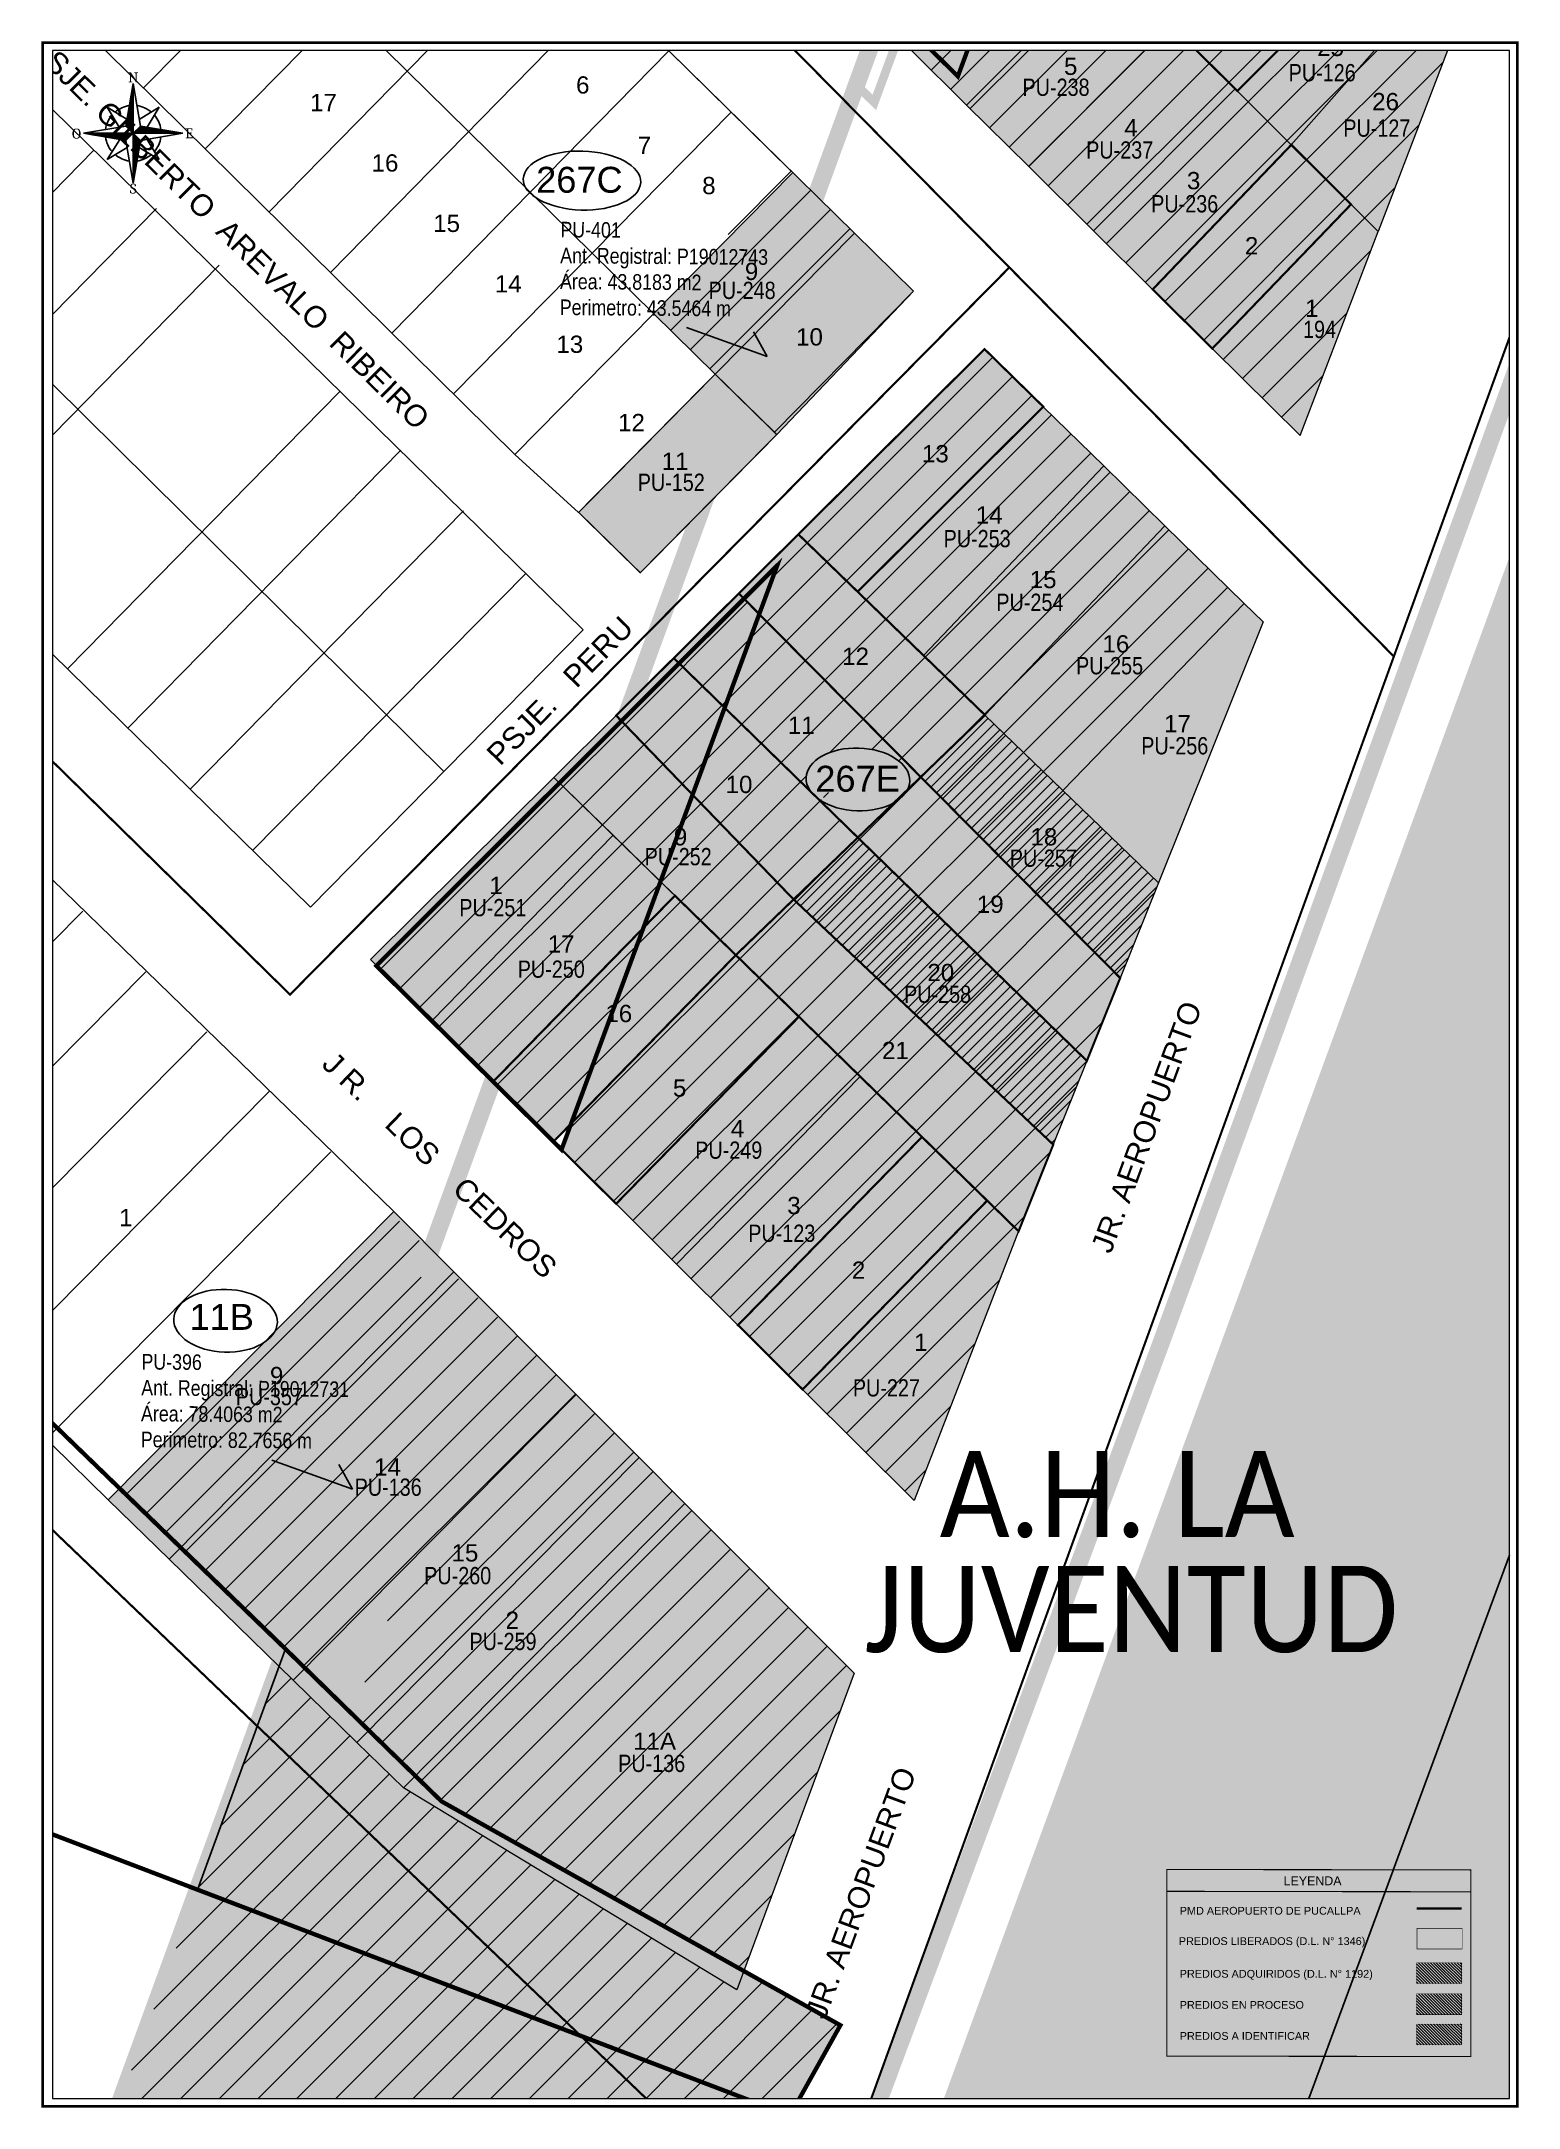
# Paper-space layout 'AHJUVENTUD' of a CAD drawing. Header units: metres. Extents: x -84 to 486, y -119 to 679.
# The model-space entities are those that its viewports show. They can reach past a viewport. Long polylines and large blocks are cut down to what shows.
import ezdxf
from ezdxf.enums import TextEntityAlignment as Align

# ---------------------------------------------------------------- set-up
doc = ezdxf.new("R2010")
doc.units = ezdxf.units.M
doc.set_wipeout_variables(frame=1)
for name, pattern in [('ACAD_ISO10W100', [18, 12, -3, 0, -3]), ('DASHDOT', [1, 0.5, -0.25, 0, -0.25]), ('DASHED', [0.75, 0.5, -0.25])]:
    doc.linetypes.add(name, pattern=pattern)
doc.layers.get('0').update_dxf_attribs({"color": 130})
for name, color, linetype in [('0-poligonos', 7, 'DASHED'), ('000 COLINDANTE', 8, 'Continuous'), ('3. HACHT_ADQUIRIDO', 3, 'Continuous'), ('AH LAS GAVIOTAS', 7, 'Continuous'), ('CODIGO PREDIO', 5, 'Continuous'), ('EDICION_PARCELAS', 211, 'Continuous'), ('ENTREGADOS A OPAT', 130, 'Continuous'), ('LEYENDA', 7, 'Continuous'), ('LOTES', 7, 'Continuous'), ('LOTES_PREDIOS', 7, 'Continuous'), ('MANZANA', 7, 'Continuous'), ('PARTIDA_P19010838', 40, 'Continuous'), ('PARTIDA_P19012732', 40, 'Continuous'), ('PERIMETRICO', 1, 'Continuous'), ('PREDIO ADQUIRIDO DL 1364', 3, 'Continuous'), ('PREDIOS PARA LEVANTAMIENTO DE EXISTENCIA', 162, 'Continuous'), ('TEXTO ADD', 150, 'Continuous'), ('Transferencias o Adquisiciones Nuevas', 1, 'Continuous'), ('VIAS', 7, 'Continuous')]:
    doc.layers.add(name, color=color, linetype=linetype)
doc.styles.add('arial', font='arial.ttf', dxfattribs={"height": 0.1})
doc.styles.add('Arial Narrow', font='ARIALN.TTF')
doc.styles.add('Cambria', font='Cambria.ttf')
doc.styles.add('CODIGO', font='ARIALN.TTF')
doc.styles.add('MtXpl_Calibri', font='calibri.ttf')

psp = doc.layouts.new('AHJUVENTUD')

msp = doc.modelspace()

# ---------------------------------------------------------------- texts
at = {"layer": 'CODIGO PREDIO', "style": 'CODIGO'}
for s, p in [('PU-126', (547019.95, 9074639.04, 156.67)), ('PU-238', (546989.12, 9074637.35, 156.67)), ('PU-127', (547026.28, 9074632.62, 156.67)), ('PU-237', (546996.49, 9074630.08, 156.67)), ('PU-236', (547004.02, 9074623.85, 156.67)), ('PU-248', (546952.76, 9074613.81, 156.67)), ('194', (547019.64, 9074609.29, 156.67)), ('PU-152', (546944.55, 9074591.57, 156.67)), ('PU-253', (546979.98, 9074585.04, 156.67)), ('PU-254', (546986.09, 9074577.66, 156.67)), ('PU-255', (546995.32, 9074570.31, 156.67)), ('PU-256', (547002.87, 9074561.03, 156.67)), ('PU-252', (546945.35, 9074548.18, 156.67)), ('PU-257', (546987.65, 9074548, 156.67)), ('PU-251', (546923.88, 9074542.27, 156.67)), ('PU-250', (546930.65, 9074535.14, 156.67)), ('PU-258', (546975.4, 9074532.23, 156.67)), ('PU-249', (546951.21, 9074514.16, 156.67)), ('PU-123', (546957.35, 9074504.53, 156.67)), ('PU-357', (546898, 9074485.6, 156.67)), ('PU-227', (546969.47, 9074486.61, 156.67)), ('PU-136', (546911.76, 9074475.1, 156.67)), ('PU-260', (546919.81, 9074464.85, 156.67)), ('PU-259', (546925.06, 9074457.22, 156.67)), ('PU-136', (546942.28, 9074443.09, 156.67))]:
    msp.add_text(s, height=2, dxfattribs=at).set_placement(p, align=Align.MIDDLE_CENTER)
at = {"layer": 'LOTES', "linetype": 'Continuous', "lineweight": 0, "style": 'arial'}
for s, p in [('18', (546897.12, 9074642.59)), ('6', (546934.3, 9074637.62)), ('17', (546904.26, 9074635.58)), ('7', (546941.44, 9074630.62)), ('16', (546911.39, 9074628.58)), ('8', (546948.91, 9074625.96)), ('15', (546918.53, 9074621.58)), ('14', (546925.67, 9074614.57)), ('13', (546932.8, 9074607.57)), ('10', (546960.56, 9074608.42)), ('12', (546939.94, 9074598.49))]:
    msp.add_text(s, height=2, dxfattribs=at).set_placement(p, align=Align.MIDDLE_CENTER)
at = {"layer": 'LOTES', "lineweight": 0, "style": 'arial'}
for s, p in [('25', (547020.92, 9074641.97, 157.33)), ('26', (547027.29, 9074635.69, 157.33)), ('2', (547011.77, 9074618.98)), ('1', (547018.74, 9074611.74)), ('11', (546945, 9074594.01)), ('13', (546975.14, 9074594.88)), ('14', (546981.38, 9074587.79)), ('12', (546965.9, 9074571.4)), ('11', (546959.61, 9074563.41)), ('10', (546952.4, 9074556.55)), ('19', (546981.5, 9074542.66)), ('16', (546938.47, 9074530)), ('21', (546970.51, 9074525.71)), ('5', (546945.52, 9074521.36)), ('3', (546958.76, 9074507.74)), ('1', (546881.37, 9074506.35)), ('2', (546966.25, 9074500.25)), ('1', (546973.46, 9074491.9)), ('9', (546898.84, 9074488.04)), ('14', (546911.68, 9074477.43)), ('11A', (546942.62, 9074445.66))]:
    msp.add_text(s, height=2, dxfattribs=at).set_placement(p, align=Align.MIDDLE_CENTER)
at = {"layer": 'LOTES', "color": 7, "lineweight": 0, "style": 'arial'}
for s, p in [('5', (546990.82, 9074639.78)), ('4', (546997.8, 9074632.66)), ('3', (547005.06, 9074626.53)), ('9', (546953.85, 9074616.01)), ('15', (546987.62, 9074580.3)), ('16', (546996.05, 9074572.84)), ('17', (547003.19, 9074563.6)), ('9', (546945.63, 9074550.48)), ('18', (546987.71, 9074550.48)), ('1', (546924.25, 9074544.84)), ('17', (546931.8, 9074538.06)), ('20', (546975.77, 9074534.75)), ('4', (546952.23, 9074516.66)), ('15', (546920.65, 9074467.49)), ('2', (546926.14, 9074459.68))]:
    msp.add_text(s, height=2, dxfattribs=at).set_placement(p, align=Align.MIDDLE_CENTER)
at = {"layer": 'MANZANA', "color": 7, "style": 'arial'}
for s, p in [('267C', (546933.91, 9074626.63)), ('267E', (546966.13, 9074557.21)), ('11B', (546892.48, 9074494.83))]:
    msp.add_text(s, height=3, dxfattribs=at).set_placement(p, align=Align.MIDDLE_CENTER)
at = {"layer": 'TEXTO ADD', "color": 7, "style": 'MtXpl_Calibri', "width": 0.9}
for s, p in [('A.H. LA', (546975.64, 9074469.31)), ('JUVENTUD', (546966.94, 9074455.98))]:
    msp.add_text(s, height=10, dxfattribs=at).set_placement(p)
at = {"layer": 'Transferencias o Adquisiciones Nuevas', "char_height": 1.8, "attachment_point": 1, "rotation": 359.5323, "style": 'Arial Narrow'}
for s, insert in [('PU-401\\PAnt. Registral: P19012743\\PÁrea: 43.8183 m2\\PPerimetro: 43.5464 m', (546931.72, 9074621.76)), ('PU-396\\PAnt. Registral: P19012731\\PÁrea: 78.4063 m2\\PPerimetro: 82.7656 m', (546883.19, 9074490.54))]:
    msp.add_mtext_dynamic_manual_height_columns(s, width=23.8643, gutter_width=6.2, heights=[0], dxfattribs=dict(at, insert=insert))
at = {"layer": 'VIAS', "color": 7, "style": 'arial'}
for s, rotation, p in [('SECTOR : AH. SAN VALENTIN', 45.7176, (546845.63, 9074631.46)), ('PSJE. GILBERTO  AREVALO  RIBEIRO', 315.441, (546870.08, 9074641.72, 157.14)), ('PSJE.   PERU', 45.4754, (546924.72, 9074558.6)), ('JR. AEROPUERTO', 69.7476, (546995.46, 9074502.04)), ('J R.    LOS    CEDROS', 316.178, (546903.93, 9074523.96)), ('JR. AEROPUERTO', 69.7476, (546962.36, 9074413.28))]:
    msp.add_text(s, height=2.5, rotation=rotation, dxfattribs=at).set_placement(p)

# ---------------------------------------------------------------- blocks, each defined once
blk = doc.blocks.new('A$C4681129B')
at = {"color": 7}
for p, q in [((3.42, 4.35), (3.89, 7.08)), ((3.8, 6.6), (3.89, 6.68)), ((3.81, 6.64), (3.89, 6.71)), ((3.82, 6.68), (3.89, 6.75)), ((3.89, 6.64), (3.82, 6.71)), ((3.89, 6.61), (3.82, 6.68)), ((3.83, 6.77), (3.89, 6.82)), ((3.83, 6.73), (3.89, 6.79)), ((3.89, 6.72), (3.83, 6.77)), ((3.89, 6.68), (3.83, 6.74)), ((3.84, 6.81), (3.89, 6.86)), ((3.89, 6.79), (3.84, 6.83)), ((3.89, 6.75), (3.84, 6.8)), ((3.85, 6.86), (3.89, 6.89)), ((3.89, 6.82), (3.85, 6.86)), ((3.86, 6.94), (3.89, 6.97)), ((3.86, 6.9), (3.89, 6.93)), ((3.89, 6.9), (3.86, 6.92)), ((3.89, 6.86), (3.86, 6.89)), ((3.87, 6.99), (3.89, 7)), ((3.89, 6.97), (3.87, 6.98)), ((3.89, 6.93), (3.87, 6.95)), ((3.88, 7.03), (3.89, 7.04)), ((3.89, 7.04), (3.88, 7.04)), ((3.89, 7), (3.88, 7.01)), ((3.89, 7.08), (4.36, 4.35)), ((3.89, 7.08), (3.89, 0.68)), ((3.89, 7.07), (3.89, 7.08)), ((3.89, 7.07), (3.89, 7.07)), ((2.21, 5.56), (2.98, 4.27)), ((3.49, 4.78), (2.21, 5.56)), ((3.53, 5.03), (3.89, 5.39)), ((3.53, 4.99), (3.89, 5.35)), ((3.54, 5.08), (3.89, 5.42)), ((3.55, 5.12), (3.89, 5.46)), ((3.56, 5.21), (3.89, 5.53)), ((3.56, 5.16), (3.89, 5.49)), ((3.57, 5.25), (3.89, 5.57)), ((3.58, 5.29), (3.89, 5.6)), ((3.59, 5.38), (3.89, 5.67)), ((3.59, 5.34), (3.89, 5.64)), ((3.89, 5.06), (3.59, 5.36)), ((3.89, 5.03), (3.59, 5.33)), ((3.6, 5.42), (3.89, 5.71)), ((3.89, 5.14), (3.6, 5.42)), ((3.89, 5.1), (3.6, 5.39)), ((3.61, 5.47), (3.89, 5.74)), ((3.89, 5.21), (3.61, 5.48)), ((3.89, 5.17), (3.61, 5.45)), ((3.62, 5.55), (3.89, 5.82)), ((3.62, 5.51), (3.89, 5.78)), ((3.89, 5.28), (3.62, 5.54)), ((3.89, 5.24), (3.62, 5.51)), ((3.63, 5.6), (3.89, 5.85)), ((3.89, 5.35), (3.63, 5.6)), ((3.89, 5.31), (3.63, 5.57)), ((3.64, 5.64), (3.89, 5.89)), ((3.89, 5.42), (3.64, 5.67)), ((3.89, 5.39), (3.64, 5.64)), ((3.65, 5.73), (3.89, 5.96)), ((3.65, 5.68), (3.89, 5.92)), ((3.89, 5.49), (3.65, 5.73)), ((3.89, 5.46), (3.65, 5.7)), ((3.66, 5.77), (3.89, 6)), ((3.89, 5.53), (3.66, 5.76)), ((3.67, 5.81), (3.89, 6.03)), ((3.89, 5.6), (3.67, 5.82)), ((3.89, 5.57), (3.67, 5.79)), ((3.68, 5.9), (3.89, 6.1)), ((3.68, 5.86), (3.89, 6.07)), ((3.89, 5.67), (3.68, 5.88)), ((3.89, 5.64), (3.68, 5.85)), ((3.69, 5.94), (3.89, 6.14)), ((3.89, 5.75), (3.69, 5.94)), ((3.89, 5.71), (3.69, 5.91)), ((3.7, 5.99), (3.89, 6.18)), ((3.89, 5.82), (3.7, 6)), ((3.89, 5.78), (3.7, 5.97)), ((3.71, 6.07), (3.89, 6.25)), ((3.71, 6.03), (3.89, 6.21)), ((3.89, 5.89), (3.71, 6.06)), ((3.89, 5.85), (3.71, 6.03)), ((3.72, 6.12), (3.89, 6.28)), ((3.89, 5.96), (3.72, 6.13)), ((3.89, 5.93), (3.72, 6.09)), ((3.73, 6.16), (3.89, 6.32)), ((3.89, 6.03), (3.73, 6.19)), ((3.89, 6), (3.73, 6.16)), ((3.74, 6.25), (3.89, 6.39)), ((3.74, 6.2), (3.89, 6.36)), ((3.89, 6.1), (3.74, 6.25)), ((3.89, 6.07), (3.74, 6.22)), ((3.75, 6.29), (3.89, 6.43)), ((3.89, 6.14), (3.75, 6.28)), ((3.76, 6.34), (3.89, 6.46)), ((3.89, 6.21), (3.76, 6.34)), ((3.89, 6.18), (3.76, 6.31)), ((3.77, 6.42), (3.89, 6.54)), ((3.77, 6.38), (3.89, 6.5)), ((3.89, 6.28), (3.77, 6.4)), ((3.89, 6.25), (3.77, 6.37)), ((3.78, 6.47), (3.89, 6.57)), ((3.89, 6.36), (3.78, 6.46)), ((3.89, 6.32), (3.78, 6.43)), ((3.79, 6.51), (3.89, 6.61)), ((3.89, 6.43), (3.79, 6.52)), ((3.89, 6.39), (3.79, 6.49)), ((3.8, 6.55), (3.89, 6.64)), ((3.89, 6.5), (3.8, 6.59)), ((3.89, 6.46), (3.8, 6.55)), ((3.89, 6.57), (3.81, 6.65)), ((3.89, 6.54), (3.81, 6.62)), ((5.57, 5.56), (4.28, 4.78)), ((4.79, 4.27), (5.57, 5.56)), ((0.69, 3.88), (3.42, 4.35)), ((3.42, 4.38), (3.89, 4.85)), ((3.42, 4.34), (3.89, 4.81)), ((3.89, 3.91), (3.42, 4.38)), ((3.42, 3.41), (4.36, 4.35)), ((3.42, 4.35), (4.36, 3.41)), ((3.43, 4.43), (3.89, 4.88)), ((3.89, 3.99), (3.43, 4.44)), ((3.89, 3.95), (3.43, 4.41)), ((3.44, 4.47), (3.89, 4.92)), ((3.44, 4.33), (3.89, 4.77)), ((3.89, 4.06), (3.44, 4.5)), ((3.89, 4.02), (3.44, 4.47)), ((3.45, 4.56), (3.89, 4.99)), ((3.45, 4.51), (3.89, 4.95)), ((3.89, 4.13), (3.45, 4.56)), ((3.89, 4.09), (3.45, 4.53)), ((3.46, 4.6), (3.89, 5.03)), ((3.46, 4.31), (3.89, 4.74)), ((3.89, 4.2), (3.46, 4.62)), ((3.89, 4.17), (3.46, 4.59)), ((3.47, 4.69), (3.89, 5.1)), ((3.47, 4.64), (3.89, 5.06)), ((3.89, 4.27), (3.47, 4.69)), ((3.89, 4.24), (3.47, 4.66)), ((3.48, 4.73), (3.89, 5.13)), ((3.89, 4.31), (3.48, 4.72)), ((3.48, 4.29), (3.89, 4.7)), ((3.49, 4.77), (3.89, 5.17)), ((3.89, 4.38), (3.49, 4.78)), ((3.89, 4.34), (3.49, 4.75)), ((3.49, 4.27), (3.89, 4.67)), ((3.5, 4.86), (3.89, 5.24)), ((3.5, 4.82), (3.89, 5.21)), ((3.89, 4.45), (3.5, 4.84)), ((3.89, 4.42), (3.5, 4.81)), ((3.51, 4.9), (3.89, 5.28)), ((3.89, 4.52), (3.51, 4.9)), ((3.89, 4.49), (3.51, 4.87)), ((3.51, 4.25), (3.89, 4.63)), ((3.52, 4.95), (3.89, 5.31)), ((3.89, 4.6), (3.52, 4.96)), ((3.89, 4.56), (3.52, 4.93)), ((3.89, 4.67), (3.53, 5.02)), ((3.89, 4.63), (3.53, 4.99)), ((3.53, 4.24), (3.89, 4.6)), ((3.89, 4.74), (3.54, 5.08)), ((3.89, 4.7), (3.54, 5.05)), ((3.89, 4.81), (3.55, 5.15)), ((3.89, 4.78), (3.55, 5.11)), ((3.55, 4.22), (3.89, 4.56)), ((3.89, 4.88), (3.56, 5.21)), ((3.89, 4.85), (3.56, 5.18)), ((3.89, 4.92), (3.57, 5.24)), ((3.57, 4.2), (3.89, 4.52)), ((3.89, 4.99), (3.58, 5.3)), ((3.89, 4.96), (3.58, 5.27)), ((3.58, 4.18), (3.89, 4.49)), ((3.6, 4.16), (3.89, 4.45)), ((3.62, 4.15), (3.89, 4.42)), ((3.64, 4.13), (3.89, 4.38)), ((3.65, 4.11), (3.89, 4.34)), ((3.67, 4.09), (3.89, 4.31)), ((3.69, 4.08), (3.89, 4.27)), ((3.71, 4.06), (3.89, 4.24)), ((3.73, 4.04), (3.89, 4.2)), ((3.74, 4.02), (3.89, 4.16)), ((3.76, 4), (3.89, 4.13)), ((3.78, 3.99), (3.89, 4.09)), ((3.8, 3.97), (3.89, 4.06)), ((3.82, 3.95), (3.89, 4.02)), ((3.89, 3.88), (4.36, 4.35)), ((3.92, 3.88), (4.39, 4.34)), ((3.96, 3.88), (4.42, 4.34)), ((4, 3.88), (4.45, 4.33)), ((4.14, 3.88), (4.01, 4)), ((4.03, 3.88), (4.48, 4.33)), ((4.17, 3.88), (4.03, 4.02)), ((4.21, 3.88), (4.05, 4.04)), ((4.07, 3.88), (4.51, 4.32)), ((4.25, 3.88), (4.07, 4.06)), ((4.28, 3.88), (4.09, 4.08)), ((4.1, 3.88), (4.54, 4.32)), ((4.32, 3.88), (4.1, 4.09)), ((4.35, 3.88), (4.12, 4.11)), ((4.14, 3.88), (4.57, 4.31)), ((4.39, 3.88), (4.14, 4.13)), ((4.43, 3.88), (4.16, 4.15)), ((4.46, 3.88), (4.17, 4.17)), ((4.18, 3.88), (4.6, 4.31)), ((4.5, 3.88), (4.19, 4.18)), ((4.21, 3.88), (4.64, 4.3)), ((4.53, 3.88), (4.21, 4.2)), ((4.57, 3.88), (4.23, 4.22)), ((4.25, 3.88), (4.67, 4.3)), ((4.61, 3.88), (4.25, 4.24)), ((4.64, 3.88), (4.26, 4.26)), ((4.28, 3.88), (4.7, 4.29)), ((4.68, 3.88), (4.28, 4.27)), ((4.71, 3.88), (4.3, 4.29)), ((4.75, 3.88), (4.32, 4.31)), ((4.32, 3.88), (4.73, 4.29)), ((4.79, 3.88), (4.34, 4.33)), ((4.82, 3.88), (4.35, 4.35)), ((4.36, 4.35), (7.09, 3.88)), ((4.36, 3.88), (4.76, 4.28)), ((4.86, 3.88), (4.39, 4.34)), ((4.39, 3.88), (4.79, 4.27)), ((4.43, 3.88), (4.82, 4.27)), ((4.89, 3.88), (4.44, 4.34)), ((4.46, 3.88), (4.85, 4.26)), ((4.93, 3.88), (4.48, 4.33)), ((4.5, 3.88), (4.88, 4.26)), ((4.96, 3.88), (4.52, 4.32)), ((4.54, 3.88), (4.91, 4.25)), ((5, 3.88), (4.57, 4.31)), ((4.57, 3.88), (4.94, 4.25)), ((5.04, 3.88), (4.61, 4.31)), ((4.61, 3.88), (4.97, 4.24)), ((4.64, 3.88), (5, 4.24)), ((5.07, 3.88), (4.65, 4.3)), ((4.68, 3.88), (5.03, 4.23)), ((5.11, 3.88), (4.7, 4.29)), ((4.72, 3.88), (5.06, 4.23)), ((5.14, 3.88), (4.74, 4.28)), ((4.75, 3.88), (5.09, 4.22)), ((5.18, 3.88), (4.78, 4.28)), ((4.79, 3.88), (5.13, 4.22)), ((4.82, 3.88), (5.16, 4.21)), ((5.22, 3.88), (4.83, 4.27)), ((4.86, 3.88), (5.19, 4.21)), ((5.25, 3.88), (4.87, 4.26)), ((4.89, 3.88), (5.22, 4.2)), ((5.29, 3.88), (4.91, 4.25)), ((4.93, 3.88), (5.25, 4.2)), ((5.32, 3.88), (4.96, 4.25)), ((4.97, 3.88), (5.28, 4.19)), ((5.36, 3.88), (5, 4.24)), ((5, 3.88), (5.31, 4.18)), ((5.4, 3.88), (5.04, 4.23)), ((5.04, 3.88), (5.34, 4.18)), ((5.07, 3.88), (5.37, 4.17)), ((5.43, 3.88), (5.09, 4.22)), ((5.11, 3.88), (5.4, 4.17)), ((5.47, 3.88), (5.13, 4.22)), ((5.15, 3.88), (5.43, 4.16)), ((5.5, 3.88), (5.17, 4.21)), ((5.18, 3.88), (5.46, 4.16)), ((5.54, 3.88), (5.22, 4.2)), ((5.22, 3.88), (5.49, 4.15)), ((5.25, 3.88), (5.52, 4.15)), ((5.58, 3.88), (5.26, 4.19)), ((5.29, 3.88), (5.55, 4.14)), ((5.61, 3.88), (5.3, 4.19)), ((5.33, 3.88), (5.58, 4.14)), ((5.65, 3.88), (5.35, 4.18)), ((5.36, 3.88), (5.62, 4.13)), ((5.68, 3.88), (5.39, 4.17)), ((5.4, 3.88), (5.65, 4.13)), ((5.72, 3.88), (5.43, 4.16)), ((5.43, 3.88), (5.68, 4.12)), ((5.47, 3.88), (5.71, 4.12)), ((5.76, 3.88), (5.48, 4.16)), ((5.51, 3.88), (5.74, 4.11)), ((5.79, 3.88), (5.52, 4.15)), ((5.54, 3.88), (5.77, 4.11)), ((5.83, 3.88), (5.56, 4.14)), ((5.58, 3.88), (5.8, 4.1)), ((5.86, 3.88), (5.61, 4.13)), ((5.61, 3.88), (5.83, 4.1)), ((5.9, 3.88), (5.65, 4.13)), ((5.65, 3.88), (5.86, 4.09)), ((5.93, 3.88), (5.69, 4.12)), ((5.69, 3.88), (5.89, 4.08)), ((5.72, 3.88), (5.92, 4.08)), ((5.97, 3.88), (5.74, 4.11)), ((5.76, 3.88), (5.95, 4.07)), ((6.01, 3.88), (5.78, 4.1)), ((5.79, 3.88), (5.98, 4.07)), ((6.04, 3.88), (5.82, 4.1)), ((5.83, 3.88), (6.01, 4.06)), ((5.86, 3.88), (6.04, 4.06)), ((6.08, 3.88), (5.87, 4.09)), ((5.9, 3.88), (6.08, 4.05)), ((6.11, 3.88), (5.91, 4.08)), ((5.94, 3.88), (6.11, 4.05)), ((6.15, 3.88), (5.95, 4.07)), ((5.97, 3.88), (6.14, 4.04)), ((6.19, 3.88), (6, 4.07)), ((6.01, 3.88), (6.17, 4.04)), ((6.22, 3.88), (6.04, 4.06)), ((6.04, 3.88), (6.2, 4.03)), ((6.08, 3.88), (6.23, 4.03)), ((6.26, 3.88), (6.09, 4.05)), ((6.12, 3.88), (6.26, 4.02)), ((6.29, 3.88), (6.13, 4.04)), ((6.15, 3.88), (6.29, 4.02)), ((6.33, 3.88), (6.17, 4.04)), ((6.19, 3.88), (6.32, 4.01)), ((6.37, 3.88), (6.22, 4.03)), ((6.22, 3.88), (6.35, 4.01)), ((6.4, 3.88), (6.26, 4.02)), ((6.26, 3.88), (6.38, 4)), ((6.44, 3.88), (6.3, 4.01)), ((6.3, 3.88), (6.41, 3.99)), ((6.47, 3.88), (6.35, 4.01)), ((6.51, 3.88), (6.39, 4)), ((3.42, 3.41), (0.69, 3.88)), ((0.69, 3.88), (7.09, 3.88)), ((0.69, 3.88), (0.69, 3.88)), ((0.69, 3.88), (0.69, 3.88)), ((0.72, 3.87), (0.73, 3.88)), ((0.73, 3.87), (0.73, 3.88)), ((0.75, 3.87), (0.76, 3.88)), ((0.78, 3.86), (0.76, 3.88)), ((0.78, 3.86), (0.8, 3.88)), ((0.82, 3.86), (0.8, 3.88)), ((0.81, 3.86), (0.84, 3.88)), ((0.86, 3.85), (0.83, 3.88)), ((0.84, 3.85), (0.87, 3.88)), ((0.91, 3.84), (0.87, 3.88)), ((0.88, 3.85), (0.91, 3.88)), ((0.91, 3.84), (0.94, 3.88)), ((0.95, 3.83), (0.91, 3.88)), ((0.94, 3.84), (0.98, 3.88)), ((0.99, 3.83), (0.94, 3.88)), ((0.97, 3.83), (1.02, 3.88)), ((1.04, 3.82), (0.98, 3.88)), ((1, 3.82), (1.05, 3.88)), ((1.08, 3.81), (1.01, 3.88)), ((1.03, 3.82), (1.09, 3.88)), ((1.12, 3.8), (1.05, 3.88)), ((1.06, 3.81), (1.12, 3.88)), ((1.09, 3.81), (1.16, 3.88)), ((1.17, 3.8), (1.09, 3.88)), ((1.12, 3.8), (1.19, 3.88)), ((1.21, 3.79), (1.12, 3.88)), ((1.15, 3.8), (1.23, 3.88)), ((1.26, 3.78), (1.16, 3.88)), ((1.18, 3.79), (1.27, 3.88)), ((1.3, 3.77), (1.19, 3.88)), ((1.21, 3.79), (1.3, 3.88)), ((1.34, 3.77), (1.23, 3.88)), ((1.24, 3.78), (1.34, 3.88)), ((1.27, 3.78), (1.37, 3.88)), ((1.39, 3.76), (1.27, 3.88)), ((1.3, 3.77), (1.41, 3.88)), ((1.43, 3.75), (1.3, 3.88)), ((1.33, 3.77), (1.45, 3.88)), ((1.47, 3.74), (1.34, 3.88)), ((1.37, 3.76), (1.48, 3.88)), ((1.52, 3.74), (1.37, 3.88)), ((1.4, 3.76), (1.52, 3.88)), ((1.56, 3.73), (1.41, 3.88)), ((1.43, 3.75), (1.55, 3.88)), ((1.6, 3.72), (1.44, 3.88)), ((1.46, 3.75), (1.59, 3.88)), ((1.65, 3.71), (1.48, 3.88)), ((1.49, 3.74), (1.63, 3.88)), ((1.52, 3.73), (1.66, 3.88)), ((1.69, 3.71), (1.52, 3.88)), ((1.55, 3.73), (1.7, 3.88)), ((1.73, 3.7), (1.55, 3.88)), ((1.58, 3.72), (1.73, 3.88)), ((1.78, 3.69), (1.59, 3.88)), ((1.61, 3.72), (1.77, 3.88)), ((1.82, 3.68), (1.62, 3.88)), ((1.64, 3.71), (1.81, 3.88)), ((1.86, 3.68), (1.66, 3.88)), ((1.67, 3.71), (1.84, 3.88)), ((1.7, 3.7), (1.88, 3.88)), ((1.91, 3.67), (1.7, 3.88)), ((1.73, 3.7), (1.91, 3.88)), ((1.95, 3.66), (1.73, 3.88)), ((1.76, 3.69), (1.95, 3.88)), ((1.99, 3.65), (1.77, 3.88)), ((1.79, 3.69), (1.99, 3.88)), ((2.04, 3.65), (1.8, 3.88)), ((1.82, 3.68), (2.02, 3.88)), ((2.08, 3.64), (1.84, 3.88)), ((1.86, 3.68), (2.06, 3.88)), ((2.12, 3.63), (1.88, 3.88)), ((1.89, 3.67), (2.09, 3.88)), ((2.17, 3.62), (1.91, 3.88)), ((1.92, 3.67), (2.13, 3.88)), ((1.95, 3.66), (2.16, 3.88)), ((2.21, 3.62), (1.95, 3.88)), ((1.98, 3.66), (2.2, 3.88)), ((2.25, 3.61), (1.98, 3.88)), ((2.01, 3.65), (2.24, 3.88)), ((2.3, 3.6), (2.02, 3.88)), ((2.04, 3.65), (2.27, 3.88)), ((2.34, 3.59), (2.06, 3.88)), ((2.07, 3.64), (2.31, 3.88)), ((2.38, 3.59), (2.09, 3.88)), ((2.1, 3.63), (2.34, 3.88)), ((2.13, 3.63), (2.38, 3.88)), ((2.43, 3.58), (2.13, 3.88)), ((2.16, 3.62), (2.42, 3.88)), ((2.47, 3.57), (2.16, 3.88)), ((2.19, 3.62), (2.45, 3.88)), ((2.51, 3.56), (2.2, 3.88)), ((3.02, 3.48), (2.21, 2.2)), ((2.21, 2.2), (3.49, 2.97)), ((2.22, 3.61), (2.49, 3.88)), ((2.56, 3.56), (2.23, 3.88)), ((2.25, 3.61), (2.52, 3.88)), ((2.6, 3.55), (2.27, 3.88)), ((2.28, 3.6), (2.56, 3.88)), ((2.64, 3.54), (2.31, 3.88)), ((2.32, 3.6), (2.6, 3.88)), ((2.69, 3.53), (2.34, 3.88)), ((2.35, 3.59), (2.63, 3.88)), ((2.38, 3.59), (2.67, 3.88)), ((2.73, 3.53), (2.38, 3.88)), ((2.41, 3.58), (2.7, 3.88)), ((2.77, 3.52), (2.41, 3.88)), ((2.44, 3.58), (2.74, 3.88)), ((2.82, 3.51), (2.45, 3.88)), ((2.47, 3.57), (2.78, 3.88)), ((2.86, 3.5), (2.49, 3.88)), ((2.5, 3.57), (2.81, 3.88)), ((2.9, 3.5), (2.52, 3.88)), ((2.53, 3.56), (2.85, 3.88)), ((2.56, 3.56), (2.88, 3.88)), ((2.95, 3.49), (2.56, 3.88)), ((2.59, 3.55), (2.92, 3.88)), ((2.99, 3.48), (2.59, 3.88)), ((2.62, 3.54), (2.96, 3.88)), ((3.03, 3.47), (2.63, 3.88)), ((2.65, 3.54), (2.99, 3.88)), ((3.08, 3.47), (2.67, 3.88)), ((2.68, 3.53), (3.03, 3.88)), ((3.12, 3.46), (2.7, 3.88)), ((2.71, 3.53), (3.06, 3.88)), ((2.74, 3.52), (3.1, 3.88)), ((3.17, 3.45), (2.74, 3.88)), ((2.77, 3.52), (3.13, 3.88)), ((3.21, 3.44), (2.77, 3.88)), ((2.81, 3.51), (3.17, 3.88)), ((3.25, 3.44), (2.81, 3.88)), ((2.84, 3.51), (3.21, 3.88)), ((3.3, 3.43), (2.85, 3.88)), ((2.87, 3.5), (3.24, 3.88)), ((3.34, 3.42), (2.88, 3.88)), ((2.9, 3.5), (3.28, 3.88)), ((3.38, 3.41), (2.92, 3.88)), ((2.93, 3.49), (3.31, 3.88)), ((3.42, 3.41), (2.95, 3.88)), ((2.96, 3.49), (3.35, 3.88)), ((2.99, 3.48), (3.39, 3.88)), ((3.44, 3.43), (2.99, 3.88)), ((3.02, 3.48), (3.42, 3.88)), ((3.46, 3.45), (3.03, 3.88)), ((3.05, 3.47), (3.46, 3.88)), ((3.47, 3.46), (3.06, 3.88)), ((3.08, 3.47), (3.49, 3.88)), ((3.49, 3.48), (3.1, 3.88)), ((3.11, 3.46), (3.53, 3.88)), ((3.51, 3.5), (3.13, 3.88)), ((3.14, 3.45), (3.57, 3.88)), ((3.17, 3.45), (3.6, 3.88)), ((3.53, 3.52), (3.17, 3.88)), ((3.2, 3.44), (3.64, 3.88)), ((3.55, 3.54), (3.2, 3.88)), ((3.23, 3.44), (3.67, 3.88)), ((3.56, 3.55), (3.24, 3.88)), ((3.26, 3.43), (3.71, 3.88)), ((3.58, 3.57), (3.28, 3.88)), ((3.3, 3.43), (3.75, 3.88)), ((3.6, 3.59), (3.31, 3.88)), ((3.33, 3.42), (3.78, 3.88)), ((3.62, 3.61), (3.35, 3.88)), ((3.36, 3.42), (3.82, 3.88)), ((3.64, 3.63), (3.38, 3.88)), ((3.39, 3.41), (3.85, 3.88)), ((3.65, 3.64), (3.42, 3.88)), ((3.89, 0.68), (3.42, 3.41)), ((3.67, 3.66), (3.46, 3.88)), ((3.69, 3.68), (3.49, 3.88)), ((3.71, 3.7), (3.53, 3.88)), ((3.73, 3.72), (3.56, 3.88)), ((3.74, 3.73), (3.6, 3.88)), ((3.76, 3.75), (3.64, 3.88)), ((3.78, 3.77), (3.67, 3.88)), ((3.8, 3.79), (3.71, 3.88)), ((3.82, 3.81), (3.74, 3.88)), ((3.83, 3.82), (3.78, 3.88)), ((3.85, 3.84), (3.82, 3.88)), ((3.83, 3.93), (3.89, 3.98)), ((3.85, 3.91), (3.89, 3.95)), ((3.87, 3.86), (3.85, 3.88)), ((3.87, 3.9), (3.89, 3.91)), ((3.89, 3.88), (3.89, 3.88)), ((4.36, 3.41), (3.89, 3.88)), ((3.89, 3.88), (3.89, 3.88)), ((3.89, 3.84), (3.91, 3.86)), ((3.89, 3.81), (3.92, 3.84)), ((4.35, 3.38), (3.89, 3.84)), ((3.89, 3.77), (3.94, 3.82)), ((3.89, 3.73), (3.96, 3.81)), ((4.35, 3.35), (3.89, 3.81)), ((3.89, 3.7), (3.98, 3.79)), ((3.89, 3.66), (4, 3.77)), ((4.34, 3.32), (3.89, 3.77)), ((3.89, 3.63), (4.01, 3.75)), ((3.89, 3.59), (4.03, 3.73)), ((4.34, 3.28), (3.89, 3.73)), ((3.89, 3.55), (4.05, 3.72)), ((3.89, 3.52), (4.07, 3.7)), ((4.33, 3.25), (3.89, 3.7)), ((3.89, 3.48), (4.09, 3.68)), ((3.89, 3.45), (4.1, 3.66)), ((4.33, 3.22), (3.89, 3.66)), ((3.89, 3.41), (4.12, 3.64)), ((3.89, 3.37), (4.14, 3.63)), ((4.32, 3.19), (3.89, 3.63)), ((3.89, 3.34), (4.16, 3.61)), ((3.89, 3.3), (4.18, 3.59)), ((4.32, 3.16), (3.89, 3.59)), ((3.89, 3.27), (4.19, 3.57)), ((3.89, 3.23), (4.21, 3.55)), ((4.31, 3.13), (3.89, 3.55)), ((3.89, 3.19), (4.23, 3.54)), ((3.89, 3.16), (4.25, 3.52)), ((4.31, 3.1), (3.89, 3.52)), ((3.89, 3.12), (4.27, 3.5)), ((3.89, 3.09), (4.28, 3.48)), ((4.3, 3.07), (3.89, 3.48)), ((3.89, 3.05), (4.3, 3.46)), ((3.89, 3.01), (4.32, 3.45)), ((4.29, 3.04), (3.89, 3.45)), ((3.89, 2.98), (4.34, 3.43)), ((4.36, 3.41), (3.89, 0.68)), ((3.89, 2.94), (4.36, 3.41)), ((4.29, 3.01), (3.89, 3.41)), ((3.89, 2.91), (4.35, 3.37)), ((4.28, 2.98), (3.89, 3.37)), ((4.28, 2.95), (3.89, 3.34)), ((3.89, 2.87), (4.34, 3.33)), ((4.27, 2.92), (3.89, 3.3)), ((3.89, 2.84), (4.34, 3.28)), ((4.27, 2.89), (3.89, 3.27)), ((3.89, 2.8), (4.33, 3.24)), ((4.26, 2.86), (3.89, 3.23)), ((3.89, 2.76), (4.32, 3.2)), ((4.26, 2.83), (3.89, 3.2)), ((4.25, 2.79), (3.89, 3.16)), ((3.89, 2.73), (4.31, 3.15)), ((4.25, 2.76), (3.89, 3.12)), ((3.89, 2.69), (4.31, 3.11)), ((4.24, 2.73), (3.89, 3.09)), ((3.89, 2.66), (4.3, 3.07)), ((4.24, 2.7), (3.89, 3.05)), ((3.89, 2.62), (4.29, 3.02)), ((4.23, 2.67), (3.89, 3.02)), ((3.89, 2.58), (4.28, 2.98)), ((4.23, 2.64), (3.89, 2.98)), ((3.89, 2.55), (4.28, 2.94)), ((4.22, 2.61), (3.89, 2.94)), ((4.22, 2.58), (3.89, 2.91)), ((3.89, 2.51), (4.27, 2.89)), ((4.21, 2.55), (3.89, 2.87)), ((3.89, 2.48), (4.26, 2.85)), ((4.21, 2.52), (3.89, 2.84)), ((3.89, 2.44), (4.25, 2.81)), ((4.2, 2.49), (3.89, 2.8)), ((3.89, 2.4), (4.25, 2.76)), ((4.19, 2.46), (3.89, 2.76)), ((4.19, 2.43), (3.89, 2.73)), ((3.89, 2.37), (4.24, 2.72)), ((4.18, 2.4), (3.89, 2.69)), ((3.89, 2.33), (4.23, 2.68)), ((3.92, 3.88), (3.91, 3.9)), ((3.96, 3.88), (3.92, 3.91)), ((4, 3.88), (3.94, 3.93)), ((4.03, 3.88), (3.96, 3.95)), ((4.07, 3.88), (3.98, 3.97)), ((4.1, 3.88), (4, 3.99)), ((4.28, 2.97), (5.57, 2.2)), ((7.09, 3.88), (4.36, 3.41)), ((5.57, 2.2), (4.79, 3.48)), ((6.33, 3.88), (6.44, 3.99)), ((6.37, 3.88), (6.47, 3.98)), ((6.4, 3.88), (6.5, 3.98)), ((6.55, 3.88), (6.43, 3.99)), ((6.44, 3.88), (6.53, 3.97)), ((6.58, 3.88), (6.48, 3.98)), ((6.48, 3.88), (6.57, 3.97)), ((6.51, 3.88), (6.6, 3.96)), ((6.62, 3.88), (6.52, 3.98)), ((6.55, 3.88), (6.63, 3.96)), ((6.65, 3.88), (6.56, 3.97)), ((6.58, 3.88), (6.66, 3.95)), ((6.69, 3.88), (6.61, 3.96)), ((6.62, 3.88), (6.69, 3.95)), ((6.73, 3.88), (6.65, 3.95)), ((6.65, 3.88), (6.72, 3.94)), ((6.76, 3.88), (6.69, 3.95)), ((6.69, 3.88), (6.75, 3.94)), ((6.73, 3.88), (6.78, 3.93)), ((6.8, 3.88), (6.74, 3.94)), ((6.76, 3.88), (6.81, 3.93)), ((6.83, 3.88), (6.78, 3.93)), ((6.8, 3.88), (6.84, 3.92)), ((6.87, 3.88), (6.82, 3.92)), ((6.83, 3.88), (6.87, 3.92)), ((6.9, 3.88), (6.87, 3.92)), ((6.87, 3.88), (6.9, 3.91)), ((6.94, 3.88), (6.91, 3.91)), ((6.91, 3.88), (6.93, 3.9)), ((6.94, 3.88), (6.96, 3.9)), ((6.98, 3.88), (6.95, 3.9)), ((6.98, 3.88), (6.99, 3.89)), ((7.01, 3.88), (7, 3.89)), ((7.01, 3.88), (7.02, 3.89)), ((7.05, 3.88), (7.04, 3.89)), ((7.05, 3.88), (7.06, 3.88)), ((7.08, 3.88), (7.08, 3.88)), ((7.09, 3.88), (7.09, 3.88)), ((4.18, 2.37), (3.89, 2.66)), ((3.89, 2.3), (4.22, 2.63)), ((4.17, 2.33), (3.89, 2.62)), ((3.89, 2.26), (4.22, 2.59)), ((4.17, 2.3), (3.89, 2.58)), ((3.89, 2.22), (4.21, 2.55)), ((4.16, 2.27), (3.89, 2.55)), ((4.16, 2.24), (3.89, 2.51)), ((3.89, 2.19), (4.2, 2.5)), ((4.15, 2.21), (3.89, 2.48)), ((3.89, 2.15), (4.2, 2.46)), ((4.15, 2.18), (3.89, 2.44)), ((3.89, 2.12), (4.19, 2.42)), ((4.14, 2.15), (3.89, 2.41)), ((3.89, 2.08), (4.18, 2.37)), ((4.14, 2.12), (3.89, 2.37)), ((3.89, 2.04), (4.17, 2.33)), ((4.13, 2.09), (3.89, 2.33)), ((4.13, 2.06), (3.89, 2.3)), ((3.89, 2.01), (4.16, 2.29)), ((4.12, 2.03), (3.89, 2.26)), ((3.89, 1.97), (4.16, 2.24)), ((4.12, 2), (3.89, 2.23)), ((3.89, 1.94), (4.15, 2.2)), ((4.11, 1.97), (3.89, 2.19)), ((3.89, 1.9), (4.14, 2.16)), ((4.1, 1.94), (3.89, 2.15)), ((4.1, 1.91), (3.89, 2.12)), ((3.89, 1.87), (4.14, 2.11)), ((4.09, 1.88), (3.89, 2.08)), ((3.89, 1.83), (4.13, 2.07)), ((4.09, 1.84), (3.89, 2.05)), ((3.89, 1.79), (4.12, 2.03)), ((4.08, 1.81), (3.89, 2.01)), ((3.89, 1.76), (4.11, 1.98)), ((4.08, 1.78), (3.89, 1.97)), ((3.89, 1.72), (4.11, 1.94)), ((4.07, 1.75), (3.89, 1.94)), ((3.89, 1.69), (4.1, 1.9)), ((4.07, 1.72), (3.89, 1.9)), ((4.06, 1.69), (3.89, 1.87)), ((3.89, 1.65), (4.09, 1.85)), ((4.06, 1.66), (3.89, 1.83)), ((3.89, 1.61), (4.08, 1.81)), ((4.05, 1.63), (3.89, 1.79)), ((3.89, 1.58), (4.08, 1.77)), ((4.05, 1.6), (3.89, 1.76)), ((3.89, 1.54), (4.07, 1.72)), ((4.04, 1.57), (3.89, 1.72)), ((4.04, 1.54), (3.89, 1.69)), ((3.89, 1.51), (4.06, 1.68)), ((4.03, 1.51), (3.89, 1.65)), ((3.89, 1.47), (4.05, 1.64)), ((4.03, 1.48), (3.89, 1.61)), ((3.89, 1.43), (4.05, 1.59)), ((4.02, 1.45), (3.89, 1.58)), ((3.89, 1.4), (4.04, 1.55)), ((4.01, 1.42), (3.89, 1.54)), ((3.89, 1.36), (4.03, 1.51)), ((4.01, 1.39), (3.89, 1.51)), ((4, 1.35), (3.89, 1.47)), ((3.89, 1.33), (4.02, 1.46)), ((4, 1.32), (3.89, 1.44)), ((3.89, 1.29), (4.02, 1.42)), ((3.99, 1.29), (3.89, 1.4)), ((3.89, 1.25), (4.01, 1.37)), ((3.99, 1.26), (3.89, 1.36)), ((3.89, 1.22), (4, 1.33)), ((3.98, 1.23), (3.89, 1.33)), ((3.89, 1.18), (3.99, 1.29)), ((3.98, 1.2), (3.89, 1.29)), ((3.97, 1.17), (3.89, 1.26)), ((3.89, 1.15), (3.99, 1.24)), ((3.97, 1.14), (3.89, 1.22)), ((3.89, 1.11), (3.98, 1.2)), ((3.96, 1.11), (3.89, 1.18)), ((3.89, 1.08), (3.97, 1.16)), ((3.96, 1.08), (3.89, 1.15)), ((3.89, 1.04), (3.96, 1.11)), ((3.95, 1.05), (3.89, 1.11)), ((3.95, 1.02), (3.89, 1.08)), ((3.89, 1), (3.96, 1.07)), ((3.94, 0.99), (3.89, 1.04)), ((3.89, 0.97), (3.95, 1.03)), ((3.94, 0.96), (3.89, 1)), ((3.89, 0.93), (3.94, 0.98)), ((3.93, 0.93), (3.89, 0.97)), ((3.89, 0.9), (3.93, 0.94)), ((3.93, 0.89), (3.89, 0.93)), ((3.89, 0.86), (3.93, 0.9)), ((3.92, 0.86), (3.89, 0.9)), ((3.91, 0.83), (3.89, 0.86)), ((3.89, 0.82), (3.92, 0.85)), ((3.91, 0.8), (3.89, 0.82)), ((3.89, 0.79), (3.91, 0.81)), ((3.9, 0.77), (3.89, 0.79)), ((3.89, 0.75), (3.9, 0.77)), ((3.9, 0.74), (3.89, 0.75)), ((3.89, 0.72), (3.9, 0.72)), ((3.89, 0.71), (3.89, 0.72)), ((3.89, 0.68), (3.89, 0.68)), ((3.89, 0.68), (3.89, 0.68))]:
    blk.add_line(p, q, dxfattribs=at)
for start, end in [(97.8019, 130.4199), (49.5801, 82.1981), (139.5801, 172.1981), (7.8019, 40.4199), (187.8019, 220.8584), (319.5801, 352.1981), (229.5801, 262.1981), (277.8019, 310.4199)]:
    blk.add_arc((3.89, 3.88), 1.8, start, end, dxfattribs=at)
at = {"color": 7, "style": 'Cambria'}
for s, p in [('N', (3.89, 7.48)), ('O', (0.24, 3.86)), ('E', (7.49, 3.88)), ('S', (3.89, 0.32))]:
    blk.add_text(s, height=0.64, dxfattribs=at).set_placement(p, align=Align.MIDDLE)

# ---------------------------------------------------------------- hatches: boundary and pattern name
at = {"true_color": 0xbdeeff, "transparency": 33554559}
h = msp.add_hatch(color=254, dxfattribs=at)
h.dxf.hatch_style = 1
h.paths.add_polyline_path([(547349.3, 9074052.99), (547347.59, 9074107.75), (547335.9, 9074188.46), (547321.31, 9074245.17), (547392.34, 9074835.03), (547386.14, 9074925.07), (547416.57, 9075031.22), (547427.05, 9075045.78), (547416.93, 9075067.03), (547415.18, 9075076.21), (547429.51, 9075118.23), (547422.26, 9075124.53), (547421.14, 9075147.77), (547434.77, 9075162.43), (547439.89, 9075179.38), (547443.64, 9075197.78), (547462.71, 9075245.98), (547577.46, 9075370.75), (547399.73, 9075531.63), (547385.41, 9075513.8), (547357.77, 9075439.43), (547355.99, 9075440.1), (546239.78, 9072396.33), (546249.8, 9072358.35), (546734.39, 9072481.83), (546808.97, 9072697.79), (546816.43, 9072719.67), (546868.02, 9072857.11), (546870.42, 9072863.77), (547105.84, 9072927.93), (547071.26, 9073050.57), (547073.1, 9073080.4), (547077.07, 9073179.84), (547032.15, 9073499.03), (547079.36, 9073627.77), (547075.7, 9073729.58), (547086.01, 9073756.98), (547074.43, 9073809.59), (547233.46, 9073846.21), (547328.77, 9073908.99)])
at = {"layer": '3. HACHT_ADQUIRIDO', "lineweight": 0, "ltscale": 0.3}
h = msp.add_hatch(color=92, dxfattribs=at)
h.dxf.hatch_style = 1
h.paths.add_polyline_path([(546969.64, 9074616.63), (546965.76, 9074620.44), (546960.51, 9074615.12), (546954.63, 9074599.19), (546956.49, 9074597.37), (546966.12, 9074607.12)])
h.paths.add_polyline_path([(546931.02, 9074609.5), (546956.15, 9074609.29), (546956.25, 9074622.52), (546931.12, 9074622.72)], flags=9)
h.paths.add_polyline_path([(546948.37, 9074612.26), (546957.15, 9074612.26), (546957.15, 9074615.33), (546948.37, 9074615.33)], flags=9)
h.paths.add_polyline_path([(546928.12, 9074624.31), (546939.69, 9074624.31), (546939.69, 9074628.96), (546928.12, 9074628.96)], flags=9)
h.paths.add_polyline_path([(546845.67, 9074630.52), (546881.13, 9074666.87), (546878.35, 9074669.58), (546842.89, 9074633.23)], flags=9)
h.paths.add_polyline_path([(546895.05, 9074641.04), (546899.18, 9074641.04), (546899.18, 9074644.11), (546895.05, 9074644.11)], flags=25)
h.paths.add_polyline_path([(546902.2, 9074634.08), (546906.31, 9074634.08), (546906.31, 9074637.09), (546902.2, 9074637.09)], flags=25)
h.paths.add_polyline_path([(546909.33, 9074627.04), (546913.46, 9074627.04), (546913.46, 9074630.1), (546909.33, 9074630.1)], flags=25)
h.paths.add_polyline_path([(546887.92, 9074648.05), (546892.05, 9074648.05), (546892.05, 9074651.11), (546887.92, 9074651.11)], flags=9)
h.paths.add_polyline_path([(546923.61, 9074613.07), (546927.72, 9074613.07), (546927.72, 9074616.08), (546923.61, 9074616.08)], flags=9)
h.paths.add_polyline_path([(546930.74, 9074606.02), (546934.87, 9074606.02), (546934.87, 9074609.09), (546930.74, 9074609.09)], flags=9)
h.paths.add_polyline_path([(546916.47, 9074620.03), (546920.59, 9074620.03), (546920.59, 9074623.09), (546916.47, 9074623.09)], flags=9)
h.paths.add_polyline_path([(546942.95, 9074592.51), (546947.06, 9074592.51), (546947.06, 9074595.52), (546942.95, 9074595.52)], flags=9)
h.paths.add_polyline_path([(546925.89, 9074643.09), (546928.44, 9074643.09), (546928.44, 9074646.1), (546925.89, 9074646.1)], flags=9)
h.paths.add_polyline_path([(546904.47, 9074664.14), (546907.03, 9074664.14), (546907.03, 9074667.15), (546904.47, 9074667.15)], flags=9)
h.paths.add_polyline_path([(546947.62, 9074624.42), (546950.19, 9074624.42), (546950.19, 9074627.48), (546947.62, 9074627.48)], flags=9)
h.paths.add_polyline_path([(546940.17, 9074629.12), (546942.71, 9074629.12), (546942.71, 9074632.09), (546940.17, 9074632.09)], flags=9)
h.paths.add_polyline_path([(546897.34, 9074671.14), (546899.89, 9074671.14), (546899.89, 9074674.15), (546897.34, 9074674.15)], flags=9)
h.paths.add_polyline_path([(546869.13, 9074641.69), (546915, 9074596.52), (546917.72, 9074599.29), (546871.85, 9074644.45)], flags=9)
h.paths.add_polyline_path([(546924.76, 9074557.66), (546941.32, 9074574.49), (546938.55, 9074577.21), (546922, 9074560.38)], flags=9)
h.paths.add_polyline_path([(546940.16, 9074590.02), (546948.95, 9074590.02), (546948.95, 9074593.09), (546940.16, 9074593.09)], flags=9)
h.paths.add_polyline_path([(546880.78, 9074655.05), (546884.91, 9074655.05), (546884.91, 9074658.12), (546880.78, 9074658.12)], flags=9)
h.paths.add_polyline_path([(546937.89, 9074596.98), (546942, 9074596.98), (546942, 9074600), (546937.89, 9074600)], flags=9)
h.paths.add_polyline_path([(546933.01, 9074636.08), (546935.59, 9074636.08), (546935.59, 9074639.14), (546933.01, 9074639.14)], flags=9)
h.paths.add_polyline_path([(546918.75, 9074650.13), (546921.3, 9074650.13), (546921.3, 9074653.13), (546918.75, 9074653.13)], flags=9)
h.paths.add_polyline_path([(546911.6, 9074657.09), (546914.18, 9074657.09), (546914.18, 9074660.15), (546911.6, 9074660.15)], flags=9)
h.paths.add_polyline_path([(546952.56, 9074614.47), (546955.13, 9074614.47), (546955.13, 9074617.53), (546952.56, 9074617.53)], flags=24)
h.paths.add_polyline_path([(546958.5, 9074606.87), (546962.63, 9074606.87), (546962.63, 9074609.94), (546958.5, 9074609.94)], flags=24)
h = msp.add_hatch(color=92, dxfattribs=at)
h.dxf.hatch_style = 1
h.paths.add_polyline_path([(546964.67, 9074649.25), (546971.81, 9074642.18), (546988.28, 9074658.68), (546981.14, 9074665.78)])
h = msp.add_hatch(color=92, dxfattribs=at)
h.dxf.hatch_style = 1
h.paths.add_polyline_path([(547026.93, 9074653.81), (547020.08, 9074660.55), (547003.29, 9074643.71), (547010.12, 9074636.91)])
h.paths.add_polyline_path([(547012.76, 9074646.95), (547016.87, 9074646.95), (547016.87, 9074649.96), (547012.76, 9074649.96)], flags=24)
h = msp.add_hatch(color=92, dxfattribs=at)
h.dxf.hatch_style = 1
h.paths.add_polyline_path([(546995.19, 9074651.79), (546988.28, 9074658.68), (546971.81, 9074642.18), (546978.75, 9074635.29)])
h = msp.add_hatch(color=92, dxfattribs=at)
h.dxf.hatch_style = 1
h.paths.add_polyline_path([(546978.75, 9074635.29), (546995.19, 9074651.79), (547002.37, 9074644.63), (546985.95, 9074628.16)])
h = msp.add_hatch(color=92, dxfattribs=at)
h.dxf.hatch_style = 1
h.paths.add_polyline_path([(547032.19, 9074648.64), (547026.93, 9074653.81), (547010.12, 9074636.91), (547016.37, 9074630.68)])
h = msp.add_hatch(color=92, dxfattribs=at)
h.dxf.hatch_style = 1
h.paths.add_polyline_path([(547026.44, 9074620.65), (547016.37, 9074630.68), (547032.19, 9074648.64), (547035.78, 9074645.1)])
h = msp.add_hatch(color=92, dxfattribs=at)
h.dxf.hatch_style = 1
h.paths.add_polyline_path([(546993.46, 9074620.71), (546985.95, 9074628.16), (547002.37, 9074644.63), (547009.86, 9074637.17)])
h = msp.add_hatch(color=92, dxfattribs=at)
h.dxf.hatch_style = 1
h.paths.add_polyline_path([(547016.37, 9074630.68), (547000.31, 9074613.92), (546993.46, 9074620.71), (547009.86, 9074637.17)])
h = msp.add_hatch(color=92, dxfattribs=at)
h.dxf.hatch_style = 1
h.paths.add_polyline_path([(547023.29, 9074623.78), (547016.37, 9074630.68), (547000.31, 9074613.92), (547007.22, 9074607.07)])
h.paths.add_polyline_path([(547010.49, 9074617.48), (547013.05, 9074617.48), (547013.05, 9074620.49), (547010.49, 9074620.49)], flags=24)
h = msp.add_hatch(color=92, dxfattribs=at)
h.dxf.hatch_style = 1
h.paths.add_polyline_path([(547023.29, 9074623.78), (547016.37, 9074630.68), (547000.31, 9074613.92), (547007.22, 9074607.07)])
h.paths.add_polyline_path([(547010.49, 9074617.48), (547013.05, 9074617.48), (547013.05, 9074620.49), (547010.49, 9074620.49)], flags=24)
h = msp.add_hatch(color=92, dxfattribs=at)
h.dxf.hatch_style = 1
h.paths.add_polyline_path([(546949.63, 9074604.1), (546942.52, 9074611.11), (546958.64, 9074627.46), (546965.76, 9074620.44)])
h = msp.add_hatch(color=92, dxfattribs=at)
h.dxf.hatch_style = 1
h.paths.add_polyline_path([(547026.44, 9074620.65), (547023.29, 9074623.78), (547007.22, 9074607.07), (547017.39, 9074596.98)])
h = msp.add_hatch(color=92, dxfattribs=at)
h.dxf.hatch_style = 1
h.paths.add_polyline_path([(546956.77, 9074597.1), (546949.63, 9074604.1), (546965.76, 9074620.44), (546972.62, 9074613.7)])
h = msp.add_hatch(color=92, dxfattribs=at)
h.dxf.hatch_style = 1
h.paths.add_polyline_path([(546980.84, 9074607), (546959.27, 9074585.54), (546966.14, 9074578.88), (546987.64, 9074600.33)])
h.paths.add_polyline_path([(546966.14, 9074578.88), (546959.27, 9074585.54), (546957.52, 9074583.8), (546956.82, 9074581.92), (546956.82, 9074581.92), (546954.74, 9074576.29), (546973.45, 9074557.41), (546980.89, 9074564.59), (546973.78, 9074571.48)])
h.paths.add_polyline_path([(546956.82, 9074581.92), (546952.97, 9074578.07), (546954.74, 9074576.29)])
h.paths.add_polyline_path([(546956.82, 9074581.92), (546957.52, 9074583.8), (546952.37, 9074578.68), (546952.97, 9074578.07)])
h.paths.add_polyline_path([(546952.97, 9074578.07), (546952.37, 9074578.68), (546944.84, 9074571.19), (546945.47, 9074570.57)])
h.paths.add_polyline_path([(546954.74, 9074576.29), (546952.97, 9074578.07), (546945.47, 9074570.57), (546950.74, 9074565.44)])
h.paths.add_polyline_path([(546945.47, 9074570.57), (546944.84, 9074571.19), (546940, 9074566.38), (546939.28, 9074564.39)])
h.paths.add_polyline_path([(546940, 9074566.38), (546938.16, 9074564.54), (546938.78, 9074563.89), (546939.28, 9074564.39)])
h.paths.add_polyline_path([(546950.74, 9074565.44), (546945.47, 9074570.57), (546939.28, 9074564.39), (546939.01, 9074563.66), (546947.02, 9074555.35)])
h.paths.add_polyline_path([(546950.74, 9074565.44), (546947.02, 9074555.35), (546958.72, 9074543.22), (546966.16, 9074550.39)])
h.paths.add_polyline_path([(546973.45, 9074557.41), (546954.74, 9074576.29), (546950.74, 9074565.44), (546966.16, 9074550.39)])
h.paths.add_polyline_path([(546973.45, 9074557.41), (546966.16, 9074550.39), (546992.69, 9074524.51), (546996.55, 9074534.11)])
h.paths.add_polyline_path([(546966.16, 9074550.39), (546958.72, 9074543.22), (546988.8, 9074514.8), (546992.69, 9074524.51)])
h.paths.add_polyline_path([(546980.89, 9074564.59), (546973.45, 9074557.41), (546996.55, 9074534.11), (547000.97, 9074545.14), (546989.9, 9074555.86)])
h.paths.add_polyline_path([(546958.72, 9074543.22), (546952.03, 9074536.77), (546984.78, 9074504.76), (546988.8, 9074514.8)])
h.paths.add_polyline_path([(546973.07, 9074593.33), (546977.2, 9074593.33), (546977.2, 9074596.4), (546973.07, 9074596.4)], flags=24)
h.paths.add_polyline_path([(546963.84, 9074569.89), (546967.96, 9074569.89), (546967.96, 9074572.91), (546963.84, 9074572.91)], flags=24)
h.paths.add_polyline_path([(546902.99, 9074523.91), (546929.83, 9074498.16), (546932.51, 9074500.96), (546905.68, 9074526.71)], flags=9)
h.paths.add_polyline_path([(546915.41, 9074463.31), (546924.2, 9074463.31), (546924.2, 9074466.37), (546915.41, 9074466.37)], flags=9)
h.paths.add_polyline_path([(546920.66, 9074455.67), (546929.45, 9074455.67), (546929.45, 9074458.74), (546920.66, 9074458.74)], flags=9)
h.paths.add_polyline_path([(546971.01, 9074530.68), (546979.79, 9074530.68), (546979.79, 9074533.75), (546971.01, 9074533.75)], flags=24)
h.paths.add_polyline_path([(546946.82, 9074512.61), (546955.6, 9074512.61), (546955.6, 9074515.68), (546946.82, 9074515.68)], flags=9)
h.paths.add_polyline_path([(546937.89, 9074441.55), (546946.68, 9074441.55), (546946.68, 9074444.61), (546937.89, 9074444.61)], flags=9)
h.paths.add_polyline_path([(546952.96, 9074502.98), (546961.75, 9074502.98), (546961.75, 9074506.05), (546952.96, 9074506.05)], flags=9)
h.paths.add_polyline_path([(546964.4, 9074453.29), (547031.94, 9074453.29), (547031.94, 9074468.51), (546964.4, 9074468.51)], flags=9)
h.paths.add_polyline_path([(546973.12, 9074466.72), (547019.72, 9074466.72), (547019.72, 9074481.83), (546973.12, 9074481.83)], flags=9)
h.paths.add_polyline_path([(546979.44, 9074541.11), (546983.57, 9074541.11), (546983.57, 9074544.18), (546979.44, 9074544.18)], flags=24)
h.paths.add_polyline_path([(546995.89, 9074501.19), (547006.95, 9074531.17), (547003.31, 9074532.51), (546992.25, 9074502.54)], flags=9)
h.paths.add_polyline_path([(546962.79, 9074412.44), (546973.85, 9074442.42), (546970.21, 9074443.76), (546959.15, 9074413.78)], flags=9)
h.paths.add_polyline_path([(546957.56, 9074561.9), (546961.67, 9074561.9), (546961.67, 9074564.92), (546957.56, 9074564.92)], flags=24)
h.paths.add_polyline_path([(546918.59, 9074465.94), (546922.71, 9074465.94), (546922.71, 9074469), (546918.59, 9074469)], flags=9)
h.paths.add_polyline_path([(546939.63, 9074444.16), (546945.61, 9074444.16), (546945.61, 9074447.17), (546939.63, 9074447.17)], flags=9)
h.paths.add_polyline_path([(546924.86, 9074458.18), (546927.42, 9074458.18), (546927.42, 9074461.19), (546924.86, 9074461.19)], flags=9)
h.paths.add_polyline_path([(546960.47, 9074554.9), (546971.79, 9074554.9), (546971.79, 9074559.49), (546960.47, 9074559.49)], flags=24)
h.paths.add_polyline_path([(546972.18, 9074490.4), (546974.74, 9074490.4), (546974.74, 9074493.41), (546972.18, 9074493.41)], flags=9)
h.paths.add_polyline_path([(546964.97, 9074498.75), (546967.53, 9074498.75), (546967.53, 9074501.76), (546964.97, 9074501.76)], flags=9)
h.paths.add_polyline_path([(546957.47, 9074506.2), (546960.04, 9074506.2), (546960.04, 9074509.26), (546957.47, 9074509.26)], flags=25)
h.paths.add_polyline_path([(546950.95, 9074515.16), (546953.51, 9074515.16), (546953.51, 9074518.16), (546950.95, 9074518.16)], flags=9)
h.paths.add_polyline_path([(546968.45, 9074524.21), (546972.57, 9074524.21), (546972.57, 9074527.22), (546968.45, 9074527.22)], flags=24)
h.paths.add_polyline_path([(546973.71, 9074533.21), (546977.84, 9074533.21), (546977.84, 9074536.27), (546973.71, 9074536.27)], flags=24)
h.paths.add_polyline_path([(546944.24, 9074519.82), (546946.8, 9074519.82), (546946.8, 9074522.83), (546944.24, 9074522.83)], flags=9)
h.paths.add_polyline_path([(546936.41, 9074528.46), (546940.54, 9074528.46), (546940.54, 9074531.52), (546936.41, 9074531.52)], flags=9)
h.paths.add_polyline_path([(546950.34, 9074555), (546954.46, 9074555), (546954.46, 9074558.07), (546950.34, 9074558.07)], flags=24)
h.paths.add_polyline_path([(546983.26, 9074546.46), (546992.05, 9074546.46), (546992.05, 9074549.52), (546983.26, 9074549.52)], flags=24)
h.paths.add_polyline_path([(546985.64, 9074548.94), (546989.77, 9074548.94), (546989.77, 9074552), (546985.64, 9074552)], flags=24)
h = msp.add_hatch(color=92, dxfattribs=at)
h.dxf.hatch_style = 1
h.paths.add_polyline_path([(546956.77, 9074597.1), (546949.63, 9074604.1), (546933.82, 9074588.08), (546940.96, 9074581.08)])
h = msp.add_hatch(color=92, dxfattribs=at)
h.dxf.hatch_style = 1
h.paths.add_polyline_path([(546994.65, 9074593.47), (546987.64, 9074600.33), (546966.14, 9074578.88), (546973.78, 9074571.48)])
h.paths.add_polyline_path([(546979.32, 9074586.29), (546983.43, 9074586.29), (546983.43, 9074589.3), (546979.32, 9074589.3)], flags=24)
h.paths.add_polyline_path([(546975.59, 9074583.49), (546984.37, 9074583.49), (546984.37, 9074586.56), (546975.59, 9074586.56)], flags=24)
h = msp.add_hatch(color=92, dxfattribs=at)
h.dxf.hatch_style = 1
h.paths.add_polyline_path([(546994.65, 9074593.47), (547001.74, 9074586.52), (546980.89, 9074564.59), (546973.78, 9074571.48)])
h = msp.add_hatch(color=92, dxfattribs=at)
h.dxf.hatch_style = 1
h.paths.add_polyline_path([(547001.74, 9074586.52), (547010.91, 9074577.53), (546989.9, 9074555.86), (546980.89, 9074564.59)])
h = msp.add_hatch(color=92, dxfattribs=at)
h.dxf.hatch_style = 1
h.paths.add_polyline_path([(547000.97, 9074545.14), (546989.9, 9074555.86), (547010.91, 9074577.53), (547013.1, 9074575.39)])
h = msp.add_hatch(color=92, dxfattribs=at)
h.dxf.hatch_style = 1
h.paths.add_polyline_path([(546938.16, 9074564.54), (546930.95, 9074557.37), (546952.03, 9074536.77), (546958.72, 9074543.22)])
h = msp.add_hatch(dxfattribs=at)
h.set_pattern_fill('ANSI31', color=92, scale=0.3)
h.paths.add_polyline_path([(547000.97, 9074545.14), (546996.55, 9074534.11), (546973.45, 9074557.41), (546980.89, 9074564.59)])
h = msp.add_hatch(color=92, dxfattribs=at)
h.dxf.hatch_style = 1
h.paths.add_polyline_path([(546937.82, 9074550.65), (546916.84, 9074529.17), (546909.72, 9074536.25), (546930.95, 9074557.37)])
h = msp.add_hatch(color=92, dxfattribs=at)
h.dxf.hatch_style = 1
h.paths.add_polyline_path([(546944.97, 9074543.66), (546923.93, 9074522.11), (546916.84, 9074529.17), (546937.82, 9074550.65)])
h = msp.add_hatch(dxfattribs=at)
h.set_pattern_fill('ANSI31', color=92, scale=0.3)
h.paths.add_polyline_path([(546992.69, 9074524.51), (546988.8, 9074514.8), (546958.72, 9074543.22), (546966.16, 9074550.39)])
h = msp.add_hatch(color=92, dxfattribs=at)
h.dxf.hatch_style = 1
h.paths.add_polyline_path([(546952.03, 9074536.77), (546944.97, 9074543.66), (546941.32, 9074539.91), (546932.94, 9074517.23)])
h.paths.add_polyline_path([(546941.32, 9074539.91), (546923.93, 9074522.11), (546930.91, 9074515.15), (546932.94, 9074517.23)])
h.paths.add_polyline_path([(546936.41, 9074528.46), (546940.54, 9074528.46), (546940.54, 9074531.52), (546936.41, 9074531.52)], flags=24)
h = msp.add_hatch(color=92, dxfattribs=at)
h.dxf.hatch_style = 1
h.paths.add_polyline_path([(546973.59, 9074515.69), (546952.28, 9074493.88), (546959.76, 9074486.43), (546981.14, 9074508.31)])
h.paths.add_polyline_path([(546959.34, 9074529.62), (546952.03, 9074536.77), (546932.94, 9074517.23), (546931.84, 9074514.23), (546938.16, 9074507.94)])
h.paths.add_polyline_path([(546964.97, 9074498.75), (546967.53, 9074498.75), (546967.53, 9074501.76), (546964.97, 9074501.76)], flags=24)
h.paths.add_polyline_path([(546944.24, 9074519.82), (546946.8, 9074519.82), (546946.8, 9074522.83), (546944.24, 9074522.83)], flags=24)
h = msp.add_hatch(color=92, dxfattribs=at)
h.dxf.hatch_style = 1
h.paths.add_polyline_path([(546966.42, 9074522.7), (546945.17, 9074500.96), (546938.16, 9074507.94), (546959.34, 9074529.62)])
h = msp.add_hatch(color=92, dxfattribs=at)
h.dxf.hatch_style = 1
h.paths.add_polyline_path([(546952.28, 9074493.88), (546973.59, 9074515.69), (546966.42, 9074522.7), (546945.17, 9074500.96)])
h = msp.add_hatch(color=92, dxfattribs=at)
h.dxf.hatch_style = 1
h.paths.add_polyline_path([(546981.14, 9074508.31), (546984.78, 9074504.76), (546972.69, 9074473.55), (546959.76, 9074486.43)])
h = msp.add_hatch(color=92, dxfattribs=at)
h.dxf.hatch_style = 1
h.paths.add_polyline_path([(546879.33, 9074473.65), (546886.39, 9074466.75), (546919.37, 9074500.07), (546912.4, 9074507.07)])
h = msp.add_hatch(color=92, dxfattribs=at)
h.dxf.hatch_style = 1
h.paths.add_polyline_path([(546933.53, 9074485.86), (546919.37, 9074500.07), (546886.39, 9074466.75), (546900.74, 9074452.73)])
h = msp.add_hatch(color=92, dxfattribs=at)
h.dxf.hatch_style = 1
h.paths.add_polyline_path([(546940.83, 9074478.53), (546933.53, 9074485.86), (546914.13, 9074466.25), (546907.66, 9074448.73), (546909.53, 9074446.9)])
h.paths.add_polyline_path([(546914.13, 9074466.25), (546902.13, 9074454.13), (546907.66, 9074448.73)])
h.paths.add_polyline_path([(546915.41, 9074463.31), (546924.2, 9074463.31), (546924.2, 9074466.37), (546915.41, 9074466.37)], flags=24)
h.paths.add_polyline_path([(546918.59, 9074465.94), (546922.71, 9074465.94), (546922.71, 9074469), (546918.59, 9074469)], flags=24)
h = msp.add_hatch(color=92, dxfattribs=at)
h.dxf.hatch_style = 1
h.paths.add_polyline_path([(546946.13, 9074473.21), (546940.83, 9074478.53), (546908.14, 9074445.5), (546913.52, 9074440.25)])
h = msp.add_hatch(color=92, dxfattribs=at)
h.dxf.hatch_style = 1
h.paths.add_polyline_path([(546946.13, 9074473.21), (546965.72, 9074453.54), (546952.15, 9074416.85), (546913.52, 9074440.25)])
h = msp.add_hatch(color=92, dxfattribs=at)
h.dxf.hatch_style = 1
h.paths.add_polyline_path([(546896.59, 9074447.41), (546889.67, 9074428.45), (546934.06, 9074411.51)])
h.paths.add_polyline_path([(546917.93, 9074438.69), (546914.9, 9074441.65), (546913.52, 9074440.25), (546952.15, 9074416.85), (546952.95, 9074419.02)], flags=17)
h.paths.add_polyline_path([(546913.52, 9074440.25), (546908.14, 9074445.5), (546900.74, 9074452.73), (546899.11, 9074454.32), (546896.59, 9074447.41), (546934.06, 9074411.51), (546958.29, 9074402.26), (546964.14, 9074412.74), (546952.95, 9074419.02), (546952.15, 9074416.85)])
h.paths.add_polyline_path([(546909.53, 9074446.9), (546908.14, 9074445.5), (546913.52, 9074440.25), (546914.9, 9074441.65)], flags=17)
h.paths.add_polyline_path([(546902.13, 9074454.13), (546900.74, 9074452.73), (546908.14, 9074445.5), (546909.53, 9074446.9)], flags=17)
h.paths.add_polyline_path([(546962.79, 9074412.44), (546973.85, 9074442.42), (546970.21, 9074443.76), (546959.15, 9074413.78)], flags=9)
h = msp.add_hatch(color=92, dxfattribs=at)
h.dxf.hatch_style = 1
h.paths.add_polyline_path([(546872.53, 9074381.49), (546889.67, 9074428.45), (546961.56, 9074401.02), (546944.93, 9074353.86)])
at = {"layer": 'ENTREGADOS A OPAT'}
h = msp.add_hatch(dxfattribs=at)
h.set_pattern_fill('ANSI31', color=256)
h.paths.add_polyline_path([(547026.93, 9074653.81), (547020.08, 9074660.55), (547003.29, 9074643.71), (547010.12, 9074636.91)])
h.paths.add_polyline_path([(547012.99, 9074667.51), (547006.1, 9074674.29), (546989.41, 9074657.54), (546996.26, 9074650.72)])
h.paths.add_polyline_path([(546997.96, 9074682.29), (546991.55, 9074676), (546985.99, 9074660.95), (546989.41, 9074657.54), (547006.1, 9074674.29)])
h.paths.add_polyline_path([(546991.55, 9074676), (546981.14, 9074665.78), (546985.99, 9074660.95)])
h.paths.add_polyline_path([(547012.76, 9074646.95), (547016.87, 9074646.95), (547016.87, 9074649.96), (547012.76, 9074649.96)], flags=24)
h.paths.add_polyline_path([(546999.03, 9074660.7), (547003.16, 9074660.7), (547003.16, 9074663.76), (546999.03, 9074663.76)], flags=24)
h.paths.add_polyline_path([(546991.46, 9074668.33), (546995.58, 9074668.33), (546995.58, 9074671.34), (546991.46, 9074671.34)], flags=24)
h = msp.add_hatch(dxfattribs=at)
h.set_pattern_fill('ANSI31', color=256)
h.paths.add_polyline_path([(546965.81, 9074650.39), (546964.67, 9074649.25), (546968.76, 9074645.19), (546969.38, 9074646.88)])
h.paths.add_polyline_path([(546973.47, 9074658.08), (546965.81, 9074650.39), (546969.38, 9074646.88)])
h.paths.add_polyline_path([(546972.97, 9074643.34), (546969.38, 9074646.88), (546968.76, 9074645.19), (546971.81, 9074642.18)])
h.paths.add_polyline_path([(546983.32, 9074653.71), (546985.99, 9074660.95), (546981.14, 9074665.78), (546973.47, 9074658.08), (546969.38, 9074646.88), (546972.97, 9074643.34)])
h.paths.add_polyline_path([(546988.28, 9074658.68), (546985.99, 9074660.95), (546983.32, 9074653.71)])
h.paths.add_polyline_path([(546971.41, 9074650.17), (546980.19, 9074650.17), (546980.19, 9074653.24), (546971.41, 9074653.24)], flags=24)
h.paths.add_polyline_path([(546975.59, 9074652.44), (546978.14, 9074652.44), (546978.14, 9074655.4), (546975.59, 9074655.4)], flags=24)
h = msp.add_hatch(dxfattribs=at)
h.set_pattern_fill('ANSI31', color=256)
h.paths.add_polyline_path([(546995.19, 9074651.79), (546989.41, 9074657.54), (546988.28, 9074658.68), (546983.32, 9074653.71), (546977.75, 9074638.62), (546977.12, 9074636.91), (546978.75, 9074635.29)])
h.paths.add_polyline_path([(546983.32, 9074653.71), (546972.97, 9074643.34), (546977.75, 9074638.62)])
h.paths.add_polyline_path([(546972.97, 9074643.34), (546971.81, 9074642.18), (546977.12, 9074636.91), (546977.75, 9074638.62)])
h.paths.add_polyline_path([(546977.89, 9074642.81), (546986.68, 9074642.81), (546986.68, 9074645.88), (546977.89, 9074645.88)], flags=24)
h.paths.add_polyline_path([(546982.38, 9074645.05), (546984.96, 9074645.05), (546984.96, 9074648.12), (546982.38, 9074648.12)], flags=24)
h = msp.add_hatch(dxfattribs=at)
h.set_pattern_fill('ANSI31', color=256)
h.paths.add_polyline_path([(547002.37, 9074644.63), (546995.19, 9074651.79), (546978.75, 9074635.29), (546985.95, 9074628.16)])
h.paths.add_polyline_path([(546984.73, 9074635.8), (546993.52, 9074635.8), (546993.52, 9074638.87), (546984.73, 9074638.87)], flags=24)
h.paths.add_polyline_path([(546989.54, 9074638.24), (546992.1, 9074638.24), (546992.1, 9074641.25), (546989.54, 9074641.25)], flags=24)
h = msp.add_hatch(dxfattribs=at)
h.set_pattern_fill('ANSI31', color=256)
h.paths.add_polyline_path([(547032.19, 9074648.64), (547026.93, 9074653.81), (547010.12, 9074636.91), (547016.37, 9074630.68)])
h.paths.add_polyline_path([(547015.55, 9074637.49), (547024.34, 9074637.49), (547024.34, 9074640.56), (547015.55, 9074640.56)], flags=24)
h.paths.add_polyline_path([(547018.85, 9074640.42), (547022.98, 9074640.42), (547022.98, 9074643.49), (547018.85, 9074643.49)], flags=24)
h = msp.add_hatch(dxfattribs=at)
h.set_pattern_fill('ANSI31', color=256)
h.paths.add_polyline_path([(547035.78, 9074645.1), (547032.19, 9074648.64), (547016.37, 9074630.68), (547026.44, 9074620.65)])
h.paths.add_polyline_path([(547021.89, 9074631.07), (547030.68, 9074631.07), (547030.68, 9074634.13), (547021.89, 9074634.13)], flags=24)
h.paths.add_polyline_path([(547015.55, 9074637.49), (547024.34, 9074637.49), (547024.34, 9074640.56), (547015.55, 9074640.56)], flags=9)
h.paths.add_polyline_path([(547025.22, 9074634.15), (547029.35, 9074634.15), (547029.35, 9074637.21), (547025.22, 9074637.21)], flags=24)
h = msp.add_hatch(dxfattribs=at)
h.set_pattern_fill('ANSI31', color=256)
h.paths.add_polyline_path([(547009.86, 9074637.17), (547003.29, 9074643.71), (547002.37, 9074644.63), (546985.95, 9074628.16), (546993.46, 9074620.71)])
h.paths.add_polyline_path([(546992.09, 9074628.53), (547000.88, 9074628.53), (547000.88, 9074631.59), (546992.09, 9074631.59)], flags=24)
h.paths.add_polyline_path([(546996.53, 9074631.16), (546999.08, 9074631.16), (546999.08, 9074634.16), (546996.53, 9074634.16)], flags=24)
h = msp.add_hatch(dxfattribs=at)
h.set_pattern_fill('ANSI31', color=256)
h.paths.add_polyline_path([(547016.37, 9074630.68), (547009.86, 9074637.17), (546993.46, 9074620.71), (547000.31, 9074613.92)])
h.paths.add_polyline_path([(546999.63, 9074622.31), (547008.42, 9074622.31), (547008.42, 9074625.37), (546999.63, 9074625.37)], flags=24)
h.paths.add_polyline_path([(547003.77, 9074624.99), (547006.35, 9074624.99), (547006.35, 9074628.05), (547003.77, 9074628.05)], flags=24)
h = msp.add_hatch(dxfattribs=at)
h.set_pattern_fill('ANSI31', color=256)
h.paths.add_polyline_path([(547023.29, 9074623.78), (547016.37, 9074630.68), (547000.31, 9074613.92), (547007.22, 9074607.07)])
h.paths.add_polyline_path([(547010.49, 9074617.48), (547013.05, 9074617.48), (547013.05, 9074620.49), (547010.49, 9074620.49)], flags=24)
h = msp.add_hatch(dxfattribs=at)
h.set_pattern_fill('ANSI31', color=256)
h.paths.add_polyline_path([(546965.76, 9074620.44), (546961.33, 9074624.81), (546956.2, 9074610.75)])
h.paths.add_polyline_path([(546961.33, 9074624.81), (546958.41, 9074627.68), (546942.26, 9074611.32), (546949.63, 9074604.1), (546956.2, 9074610.75)])
h.paths.add_polyline_path([(546948.37, 9074612.26), (546957.15, 9074612.26), (546957.15, 9074615.33), (546948.37, 9074615.33)], flags=24)
h.paths.add_polyline_path([(546952.56, 9074614.47), (546955.13, 9074614.47), (546955.13, 9074617.53), (546952.56, 9074617.53)], flags=24)
h = msp.add_hatch(dxfattribs=at)
h.set_pattern_fill('ANSI31', color=256)
h.paths.add_polyline_path([(547026.44, 9074620.65), (547023.29, 9074623.78), (547007.22, 9074607.07), (547017.39, 9074596.98)])
h.paths.add_polyline_path([(547017.22, 9074607.74), (547022.07, 9074607.74), (547022.07, 9074610.8), (547017.22, 9074610.8)], flags=24)
h.paths.add_polyline_path([(547017.46, 9074610.24), (547020.02, 9074610.24), (547020.02, 9074613.25), (547017.46, 9074613.25)], flags=24)
h = msp.add_hatch(dxfattribs=at)
h.set_pattern_fill('ANSI31', color=256)
h.paths.add_polyline_path([(546987.64, 9074600.33), (546980.84, 9074607), (546959.27, 9074585.54), (546966.14, 9074578.88)])
h.paths.add_polyline_path([(546966.14, 9074578.88), (546959.27, 9074585.54), (546957.52, 9074583.8), (546956.82, 9074581.92), (546956.82, 9074581.92), (546954.74, 9074576.29), (546973.45, 9074557.41), (546980.89, 9074564.59), (546973.78, 9074571.48)])
edge = h.paths.add_edge_path()
edge.add_line((546954.74, 9074576.29), (546950.74, 9074565.44))
edge.add_line((546950.74, 9074565.44), (546960.74, 9074555.67))
edge.add_ellipse((546966.17, 9074557.13), major_axis=(6, -0.19), ratio=0.606144, start_angle=-16.5309, end_angle=206.4321, ccw=False)
edge.add_line((546971.89, 9074555.91), (546973.45, 9074557.41))
edge.add_line((546973.45, 9074557.41), (546954.74, 9074576.29))
edge = h.paths.add_edge_path()
edge.add_line((546950.74, 9074565.44), (546947.02, 9074555.35))
edge.add_line((546947.02, 9074555.35), (546958.72, 9074543.22))
edge.add_line((546958.72, 9074543.22), (546966.16, 9074550.39))
edge.add_line((546966.16, 9074550.39), (546961.53, 9074554.9))
edge.add_ellipse((546966.17, 9074557.13), major_axis=(6, -0.19), ratio=0.606144, start_angle=-153.5679, end_angle=-139.4482, ccw=False)
edge.add_line((546960.74, 9074555.67), (546950.74, 9074565.44))
h.paths.add_polyline_path([(546950.74, 9074565.44), (546945.47, 9074570.57), (546939.28, 9074564.39), (546939.01, 9074563.66), (546947.02, 9074555.35)])
h.paths.add_polyline_path([(546954.74, 9074576.29), (546952.97, 9074578.07), (546945.47, 9074570.57), (546950.74, 9074565.44)])
h.paths.add_polyline_path([(546973.07, 9074593.33), (546977.2, 9074593.33), (546977.2, 9074596.4), (546973.07, 9074596.4)], flags=24)
h.paths.add_polyline_path([(546963.84, 9074569.89), (546967.96, 9074569.89), (546967.96, 9074572.91), (546963.84, 9074572.91)], flags=24)
h.paths.add_polyline_path([(546957.56, 9074561.9), (546961.67, 9074561.9), (546961.67, 9074564.92), (546957.56, 9074564.92)], flags=24)
h.paths.add_polyline_path([(546950.34, 9074555), (546954.46, 9074555), (546954.46, 9074558.07), (546950.34, 9074558.07)], flags=24)
h = msp.add_hatch(dxfattribs=at)
h.set_pattern_fill('ANSI31', color=256)
h.paths.add_polyline_path([(546994.65, 9074593.47), (546987.64, 9074600.33), (546966.14, 9074578.88), (546973.78, 9074571.48)])
h.paths.add_polyline_path([(546979.32, 9074586.29), (546983.43, 9074586.29), (546983.43, 9074589.3), (546979.32, 9074589.3)], flags=24)
h.paths.add_polyline_path([(546975.59, 9074583.49), (546984.37, 9074583.49), (546984.37, 9074586.56), (546975.59, 9074586.56)], flags=24)
h = msp.add_hatch(dxfattribs=at)
h.set_pattern_fill('ANSI31', color=256)
h.paths.add_polyline_path([(547001.74, 9074586.52), (546994.65, 9074593.47), (546973.78, 9074571.48), (546980.89, 9074564.59)])
h.paths.add_polyline_path([(546981.7, 9074576.11), (546990.49, 9074576.11), (546990.49, 9074579.17), (546981.7, 9074579.17)], flags=24)
h.paths.add_polyline_path([(546985.56, 9074578.76), (546989.69, 9074578.76), (546989.69, 9074581.82), (546985.56, 9074581.82)], flags=24)
h = msp.add_hatch(dxfattribs=at)
h.set_pattern_fill('ANSI31', color=256)
h.paths.add_polyline_path([(547010.91, 9074577.53), (547001.74, 9074586.52), (546980.89, 9074564.59), (546989.9, 9074555.86)])
h.paths.add_polyline_path([(546990.93, 9074568.76), (546999.71, 9074568.76), (546999.71, 9074571.83), (546990.93, 9074571.83)], flags=24)
h.paths.add_polyline_path([(546993.99, 9074571.3), (546998.12, 9074571.3), (546998.12, 9074574.36), (546993.99, 9074574.36)], flags=24)
h = msp.add_hatch(dxfattribs=at)
h.set_pattern_fill('ANSI31', color=256)
h.paths.add_polyline_path([(546947.02, 9074555.35), (546943.3, 9074545.29), (546952.03, 9074536.77), (546958.72, 9074543.22)])
h.paths.add_polyline_path([(546947.02, 9074555.35), (546939.01, 9074563.66), (546935.2, 9074553.21), (546943.3, 9074545.29)])
h.paths.add_polyline_path([(546939.01, 9074563.66), (546938.78, 9074563.89), (546931.61, 9074556.72), (546935.2, 9074553.21)])
h.paths.add_polyline_path([(546938.78, 9074563.89), (546938.16, 9074564.54), (546930.95, 9074557.37), (546931.61, 9074556.72)])
h.paths.add_polyline_path([(546940.95, 9074546.64), (546949.74, 9074546.64), (546949.74, 9074549.7), (546940.95, 9074549.7)], flags=9)
h.paths.add_polyline_path([(546944.34, 9074548.94), (546946.92, 9074548.94), (546946.92, 9074552), (546944.34, 9074552)], flags=24)
h = msp.add_hatch(dxfattribs=at)
h.set_pattern_fill('ANSI31', color=256)
h.paths.add_polyline_path([(547000.97, 9074545.14), (546989.9, 9074555.86), (546980.89, 9074564.59), (546973.45, 9074557.41), (546996.55, 9074534.11)])
h.paths.add_polyline_path([(546966.16, 9074550.39), (546958.72, 9074543.22), (546988.8, 9074514.8), (546992.69, 9074524.51)])
h.paths.add_polyline_path([(546983.26, 9074546.46), (546992.05, 9074546.46), (546992.05, 9074549.52), (546983.26, 9074549.52)], flags=25)
h.paths.add_polyline_path([(546985.64, 9074548.94), (546989.77, 9074548.94), (546989.77, 9074552), (546985.64, 9074552)], flags=24)
h.paths.add_polyline_path([(546971.01, 9074530.68), (546979.79, 9074530.68), (546979.79, 9074533.75), (546971.01, 9074533.75)], flags=25)
h.paths.add_polyline_path([(546973.71, 9074533.21), (546977.84, 9074533.21), (546977.84, 9074536.27), (546973.71, 9074536.27)], flags=24)
h = msp.add_hatch(dxfattribs=at)
h.set_pattern_fill('ANSI31', color=256)
h.paths.add_polyline_path([(546935.2, 9074553.21), (546931.61, 9074556.72), (546910.42, 9074535.56), (546916.84, 9074529.17), (546932.14, 9074544.84)])
h.paths.add_polyline_path([(546937.82, 9074550.65), (546935.2, 9074553.21), (546932.14, 9074544.84)])
h.paths.add_polyline_path([(546931.61, 9074556.72), (546930.95, 9074557.37), (546909.72, 9074536.25), (546910.42, 9074535.56)])
h.paths.add_polyline_path([(546919.49, 9074540.73), (546928.27, 9074540.73), (546928.27, 9074543.79), (546919.49, 9074543.79)], flags=24)
h.paths.add_polyline_path([(546922.97, 9074543.33), (546925.53, 9074543.33), (546925.53, 9074546.35), (546922.97, 9074546.35)], flags=24)
h = msp.add_hatch(dxfattribs=at)
h.set_pattern_fill('ANSI31', color=256)
edge = h.paths.add_edge_path()
edge.add_line((546996.55, 9074534.11), (546973.45, 9074557.41))
edge.add_line((546973.45, 9074557.41), (546971.89, 9074555.91))
edge.add_ellipse((546966.17, 9074557.13), major_axis=(6, -0.19), ratio=0.606144, start_angle=-44.6108, end_angle=-16.5309, ccw=False)
edge.add_line((546970.36, 9074554.44), (546966.16, 9074550.39))
edge.add_line((546966.16, 9074550.39), (546992.69, 9074524.51))
edge.add_line((546992.69, 9074524.51), (546996.55, 9074534.11))
h.paths.add_polyline_path([(546958.72, 9074543.22), (546952.03, 9074536.77), (546984.78, 9074504.76), (546988.8, 9074514.8)])
h.paths.add_polyline_path([(546959.34, 9074529.62), (546952.03, 9074536.77), (546932.94, 9074517.23), (546931.84, 9074514.23), (546938.16, 9074507.94)])
h.paths.add_polyline_path([(546952.03, 9074536.77), (546944.97, 9074543.66), (546941.32, 9074539.91), (546932.94, 9074517.23)])
h.paths.add_polyline_path([(546941.32, 9074539.91), (546923.93, 9074522.11), (546930.91, 9074515.15), (546932.94, 9074517.23)])
h.paths.add_polyline_path([(546981.14, 9074508.31), (546973.59, 9074515.69), (546952.28, 9074493.88), (546959.76, 9074486.43)])
h.paths.add_polyline_path([(546979.44, 9074541.11), (546983.57, 9074541.11), (546983.57, 9074544.18), (546979.44, 9074544.18)], flags=24)
h.paths.add_polyline_path([(546968.45, 9074524.21), (546972.57, 9074524.21), (546972.57, 9074527.22), (546968.45, 9074527.22)], flags=24)
h.paths.add_polyline_path([(546944.24, 9074519.82), (546946.8, 9074519.82), (546946.8, 9074522.83), (546944.24, 9074522.83)], flags=24)
h.paths.add_polyline_path([(546936.41, 9074528.46), (546940.54, 9074528.46), (546940.54, 9074531.52), (546936.41, 9074531.52)], flags=24)
h.paths.add_polyline_path([(546964.97, 9074498.75), (546967.53, 9074498.75), (546967.53, 9074501.76), (546964.97, 9074501.76)], flags=24)
h = msp.add_hatch(dxfattribs=at)
h.set_pattern_fill('ANSI31', color=256)
h.paths.add_polyline_path([(546943.3, 9074545.29), (546937.82, 9074550.65), (546932.14, 9074544.84), (546923.87, 9074522.17), (546923.93, 9074522.11), (546941.32, 9074539.91)])
h.paths.add_polyline_path([(546932.14, 9074544.84), (546916.84, 9074529.17), (546923.87, 9074522.17)])
h.paths.add_polyline_path([(546926.25, 9074533.6), (546935.04, 9074533.6), (546935.04, 9074536.66), (546926.25, 9074536.66)], flags=24)
h.paths.add_polyline_path([(546929.75, 9074536.56), (546933.86, 9074536.56), (546933.86, 9074539.57), (546929.75, 9074539.57)], flags=24)
h = msp.add_hatch(dxfattribs=at)
h.set_pattern_fill('ANSI31', color=256)
h.paths.add_polyline_path([(546966.42, 9074522.7), (546959.34, 9074529.62), (546938.16, 9074507.94), (546945.17, 9074500.96)])
h.paths.add_polyline_path([(546946.82, 9074512.61), (546955.6, 9074512.61), (546955.6, 9074515.68), (546946.82, 9074515.68)], flags=24)
h.paths.add_polyline_path([(546950.95, 9074515.16), (546953.51, 9074515.16), (546953.51, 9074518.16), (546950.95, 9074518.16)], flags=24)
h = msp.add_hatch(dxfattribs=at)
h.set_pattern_fill('ANSI31', color=256)
h.paths.add_polyline_path([(546973.59, 9074515.69), (546966.42, 9074522.7), (546945.17, 9074500.96), (546952.28, 9074493.88)])
h.paths.add_polyline_path([(546952.96, 9074502.98), (546961.75, 9074502.98), (546961.75, 9074506.05), (546952.96, 9074506.05)], flags=24)
h.paths.add_polyline_path([(546957.47, 9074506.2), (546960.04, 9074506.2), (546960.04, 9074509.26), (546957.47, 9074509.26)], flags=24)
h = msp.add_hatch(dxfattribs=at)
h.set_pattern_fill('ANSI31', color=256)
h.paths.add_polyline_path([(546984.78, 9074504.76), (546981.14, 9074508.31), (546959.76, 9074486.43), (546972.69, 9074473.55)])
h.paths.add_polyline_path([(546965.07, 9074485.07), (546973.86, 9074485.07), (546973.86, 9074488.13), (546965.07, 9074488.13)], flags=24)
h.paths.add_polyline_path([(546972.18, 9074490.4), (546974.74, 9074490.4), (546974.74, 9074493.41), (546972.18, 9074493.41)], flags=24)
h = msp.add_hatch(dxfattribs=at)
h.set_pattern_fill('ANSI31', color=256)
edge = h.paths.add_edge_path()
edge.add_line((546913.72, 9074494.37), (546916.66, 9074502.42))
edge.add_line((546916.66, 9074502.42), (546912.15, 9074506.82))
edge.add_line((546912.15, 9074506.82), (546898.64, 9074493.16))
edge.add_ellipse((546892.92, 9074494.39), major_axis=(6, -0.19), ratio=0.606144, start_angle=-42.1156, end_angle=-16.676, ccw=False)
edge.add_line((546897.3, 9074491.81), (546880.72, 9074475.06))
edge.add_line((546880.72, 9074475.06), (546887.78, 9074468.15))
edge.add_line((546887.78, 9074468.15), (546913.72, 9074494.37))
h.paths.add_polyline_path([(546897.56, 9074486.5), (546900.13, 9074486.5), (546900.13, 9074489.56), (546897.56, 9074489.56)], flags=24)
h.paths.add_polyline_path([(546893.61, 9074484.05), (546902.4, 9074484.05), (546902.4, 9074487.12), (546893.61, 9074487.12)], flags=24)
h = msp.add_hatch(dxfattribs=at)
h.set_pattern_fill('ANSI31', color=256)
h.paths.add_polyline_path([(546965.72, 9074453.54), (546946.13, 9074473.21), (546914.9, 9074441.65), (546917.93, 9074438.69), (546952.95, 9074419.02)])
h.paths.add_polyline_path([(546924.61, 9074494.65), (546919.22, 9074499.92), (546913.72, 9074494.37), (546899.85, 9074456.36), (546902.13, 9074454.13), (546914.13, 9074466.25)])
h.paths.add_polyline_path([(546933.53, 9074485.86), (546924.65, 9074494.77), (546924.61, 9074494.65), (546924.61, 9074494.65), (546914.13, 9074466.25)])
h.paths.add_polyline_path([(546913.72, 9074494.37), (546887.78, 9074468.15), (546899.85, 9074456.36)])
h.paths.add_polyline_path([(546937.89, 9074441.55), (546946.68, 9074441.55), (546946.68, 9074444.61), (546937.89, 9074444.61)], flags=24)
h.paths.add_polyline_path([(546939.63, 9074444.16), (546945.61, 9074444.16), (546945.61, 9074447.17), (546939.63, 9074447.17)], flags=24)
h.paths.add_polyline_path([(546907.37, 9074473.56), (546916.15, 9074473.56), (546916.15, 9074476.62), (546907.37, 9074476.62)], flags=24)
h.paths.add_polyline_path([(546909.63, 9074475.93), (546913.74, 9074475.93), (546913.74, 9074478.95), (546909.63, 9074478.95)], flags=24)
h = msp.add_hatch(dxfattribs=at)
h.set_pattern_fill('ANSI31', color=256)
h.paths.add_polyline_path([(546940.83, 9074478.53), (546933.53, 9074485.86), (546914.13, 9074466.25), (546907.66, 9074448.73), (546909.53, 9074446.9)])
h.paths.add_polyline_path([(546915.41, 9074463.31), (546924.2, 9074463.31), (546924.2, 9074466.37), (546915.41, 9074466.37)], flags=24)
h.paths.add_polyline_path([(546918.59, 9074465.94), (546922.71, 9074465.94), (546922.71, 9074469), (546918.59, 9074469)], flags=24)
h = msp.add_hatch(dxfattribs=at)
h.set_pattern_fill('ANSI31', color=256)
h.paths.add_polyline_path([(546946.13, 9074473.21), (546940.83, 9074478.53), (546909.53, 9074446.9), (546914.9, 9074441.65)])
h.paths.add_polyline_path([(546920.66, 9074455.67), (546929.45, 9074455.67), (546929.45, 9074458.74), (546920.66, 9074458.74)], flags=24)
h.paths.add_polyline_path([(546924.86, 9074458.18), (546927.42, 9074458.18), (546927.42, 9074461.19), (546924.86, 9074461.19)], flags=24)
h = msp.add_hatch(dxfattribs=at)
h.set_pattern_fill('ANSI31', color=256)
h.paths.add_polyline_path([(546913.52, 9074440.25), (546908.14, 9074445.5), (546900.74, 9074452.73), (546899.11, 9074454.32), (546896.59, 9074447.41), (546934.06, 9074411.51), (546958.29, 9074402.26), (546964.14, 9074412.74), (546952.95, 9074419.02), (546952.15, 9074416.85)])
h.paths.add_polyline_path([(546896.59, 9074447.41), (546889.67, 9074428.45), (546934.06, 9074411.51)])
h.paths.add_polyline_path([(546957.38, 9074389.17), (546934.06, 9074411.51), (546889.67, 9074428.45), (546872.53, 9074381.49), (546944.93, 9074353.86)])
h.paths.add_polyline_path([(546944.93, 9074353.86), (546872.53, 9074381.49), (546855.39, 9074334.52), (546863.8, 9074331.33), (546872.22, 9074328.14), (546880.64, 9074324.96), (546889.05, 9074321.77), (546897.47, 9074318.58), (546905.88, 9074315.39), (546905.84, 9074315.27), (546926.35, 9074307.44)])
h.paths.add_polyline_path([(546962.79, 9074412.44), (546973.85, 9074442.42), (546970.21, 9074443.76), (546959.15, 9074413.78)], flags=9)
h = msp.add_hatch(dxfattribs=at)
h.set_pattern_fill('ANSI31', color=256)
h.paths.add_polyline_path([(546961.56, 9074401.02), (546934.06, 9074411.51), (546957.38, 9074389.17)])

# ---------------------------------------------------------------- linework, layer by layer
at = {"color": 6, "const_width": 2}
msp.add_lwpolyline([(547216.73, 9075324.66), (546767.97, 9074094.98)], dxfattribs=at)
at = {"layer": '0-poligonos', "ltscale": 5, "const_width": 2}
for points in [[(547216.73, 9075324.66), (546767.97, 9074094.98)], [(546927.9, 9074294.83), (546984.72, 9074447.28), (547001.38, 9074492.07), (547038.87, 9074594.84), (547060.37, 9074654)], [(546927.9, 9074294.83), (546984.72, 9074447.28), (547001.38, 9074492.07), (547038.87, 9074594.84), (547060.37, 9074654)]]:
    msp.add_lwpolyline(points, dxfattribs=at)
at = {"layer": '000 COLINDANTE', "color": 1, "lineweight": 0}
for p, q in [((546949.63, 9074604.1), (546885.14, 9074667.61, 156.77)), ((546922.71, 9074662.8, 156.59), (546965.76, 9074620.44)), ((546930.03, 9074655.6, 156.6), (546897.95, 9074622.89, -0.03)), ((546869.19, 9074651.31, 156.8), (546926.43, 9074594.8, -0.03)), ((546937.14, 9074648.61, 156.6), (546905.07, 9074615.87, -0.03)), ((546944.26, 9074641.59, 156.61), (546912.19, 9074608.85, -0.03)), ((546951.52, 9074634.49), (546919.31, 9074601.83, -0.03)), ((546958.64, 9074627.46), (546926.43, 9074594.8, -0.03))]:
    msp.add_line(p, q, dxfattribs=at)
at = {"layer": '000 COLINDANTE'}
msp.add_lwpolyline([(547386.2, 9075400.83), (546347.32, 9072585.95)], dxfattribs=at)
at = {"layer": '000 COLINDANTE', "color": 1, "linetype": 'ByBlock', "lineweight": 0}
msp.add_lwpolyline([(546956.77, 9074597.1), (546949.63, 9074604.1), (546965.76, 9074620.44), (546972.62, 9074613.7)], close=True, dxfattribs=at)
at = {"layer": '000 COLINDANTE', "color": 1, "lineweight": 0, "elevation": -0.03}
msp.add_lwpolyline([(546926.43, 9074594.8), (546933.82, 9074588.08)], dxfattribs=at)
at = {"layer": '3. HACHT_ADQUIRIDO', "color": 92, "lineweight": 0, "ltscale": 0.3, "const_width": 0.25}
msp.add_lwpolyline([(546961, 9074385.7), (547028.25, 9074571.38), (546983.71, 9074616.47), (546900.39, 9074532.19), (546818.45, 9074612.68), (546902.88, 9074698.3), (546815.04, 9074780.42), (546685.42, 9074649.74)], close=True, dxfattribs=at)
at = {"layer": 'AH LAS GAVIOTAS', "color": 0, "linetype": 'DASHDOT', "ltscale": 20, "const_width": 0.25}
msp.add_lwpolyline([(547145.21, 9075118.09), (547205.18, 9075059.8), (547028.25, 9074571.38), (546902.88, 9074698.3), (547072.49, 9074871.4), (546982.45, 9074957.07)], close=True, dxfattribs=at)
at = {"layer": 'EDICION_PARCELAS', "color": 6, "const_width": 0.5}
for points in [[(546724.72, 9074491.4), (546786.57, 9074566.11), (546899.85, 9074456.36), (546917.93, 9074438.69), (546964.14, 9074412.74), (546958.29, 9074402.26)], [(546707.62, 9074444.41), (546724.72, 9074491.4), (546961.56, 9074401.02), (546944.93, 9074353.86)]]:
    msp.add_lwpolyline(points, close=True, dxfattribs=at)
at = {"layer": 'LOTES', "color": 7}
msp.add_lwpolyline([(546899.85, 9074456.36), (546889.67, 9074428.45), (546958.29, 9074402.26), (546964.14, 9074412.74), (546917.93, 9074438.69), (546899.85, 9074456.36)], dxfattribs=at)
at = {"layer": 'LOTES_PREDIOS', "linetype": 'Continuous', "lineweight": 0}
for p, q in [((546901.17, 9074683.99, 156.57), (546958.41, 9074627.68, 156.62)), ((546915.57, 9074669.82, 156.58), (546883.4, 9074637.29, 156.61)), ((546922.71, 9074662.8, 156.59), (546890.55, 9074630.23, 156.65)), ((546862.87, 9074644.56, 157.14), (546934.33, 9074574.47, 156.93)), ((546841.1, 9074602.82, 156.81), (546872.64, 9074634.97, 157.11)), ((546846.12, 9074597.89, 156.86), (546877.67, 9074630.06, 157.16)), ((546918.2, 9074558.03, 156.78), (546847.1, 9074628.48, 156.97)), ((546853.19, 9074590.95, 156.81), (546884.92, 9074623.3, 157.12)), ((546860.17, 9074584.11, 156.98), (546892.19, 9074616.75, 157.29)), ((546831.32, 9074612.4, 156.82), (546902.78, 9074542.31, 156.61)), ((546874.62, 9074569.93, 156.69), (546906.16, 9074602.1, 157)), ((546912.4, 9074507.07, 156.4), (546818.93, 9074597.85, 156.59)), ((546881.61, 9074563.08, 156.72), (546913.21, 9074595.29, 157.03)), ((546888.83, 9074556, 156.64), (546920.47, 9074588.27, 156.94)), ((546896.06, 9074548.91, 156.63), (546927.69, 9074580.98, 156.95)), ((546902.78, 9074542.31, 156.61), (546934.33, 9074574.47, 156.96)), ((546786.63, 9074564.21, 156.57), (546879.33, 9074473.65)), ((546876.39, 9074541.86, 156.17), (546843.38, 9074508.51, -1.15)), ((546883.69, 9074534.82, 156.48), (546850.68, 9074501.47, -0.83)), ((546890.74, 9074527.88, 156.35), (546857.74, 9074494.53, -0.97)), ((546897.96, 9074520.94, 156.38), (546864.96, 9074487.59, -0.94)), ((546905.1, 9074513.96, 156.38), (546872.09, 9074480.61, -0.94))]:
    msp.add_line(p, q, dxfattribs=at).dxf.unprotected_set("ltscale", 0)
at = {"layer": 'LOTES_PREDIOS', "color": 250, "linetype": 'Continuous', "lineweight": 0}
for points in [[(546964.67, 9074649.25), (546971.81, 9074642.18), (546988.28, 9074658.68), (546981.14, 9074665.78)], [(546995.19, 9074651.79), (546988.28, 9074658.68), (546971.81, 9074642.18), (546978.75, 9074635.29)], [(546978.75, 9074635.29), (546995.19, 9074651.79), (547002.37, 9074644.63), (546985.95, 9074628.16)], [(547032.19, 9074648.64), (547026.93, 9074653.81), (547010.12, 9074636.91), (547016.37, 9074630.68)], [(547026.44, 9074620.65), (547016.37, 9074630.68), (547032.19, 9074648.64), (547035.78, 9074645.1)], [(547016.37, 9074630.68), (547000.31, 9074613.92), (546993.46, 9074620.71), (547009.86, 9074637.17)], [(547026.44, 9074620.65), (547023.29, 9074623.78), (547007.22, 9074607.07), (547017.39, 9074596.98)], [(546956.49, 9074597.37), (546949.63, 9074604.1), (546965.76, 9074620.44), (546972.62, 9074613.7)], [(546987.64, 9074600.33), (546994.65, 9074593.47), (546973.78, 9074571.48), (546966.14, 9074578.88)], [(547001.74, 9074586.52), (547010.91, 9074577.53), (546989.9, 9074555.86), (546980.89, 9074564.59)], [(547000.97, 9074545.14), (546989.9, 9074555.86), (547010.91, 9074577.53), (547013.1, 9074575.39)], [(546938.16, 9074564.54), (546930.95, 9074557.37), (546952.03, 9074536.77), (546958.72, 9074543.22)], [(547000.97, 9074545.14), (546996.55, 9074534.11), (546973.45, 9074557.41), (546980.89, 9074564.59)], [(546937.82, 9074550.65), (546916.84, 9074529.17), (546909.72, 9074536.25), (546930.95, 9074557.37)], [(546944.97, 9074543.66), (546923.93, 9074522.11), (546916.84, 9074529.17), (546937.82, 9074550.65)], [(546992.69, 9074524.51), (546988.8, 9074514.8), (546958.72, 9074543.22), (546966.16, 9074550.39)], [(546952.28, 9074493.88), (546973.59, 9074515.69), (546966.42, 9074522.7), (546945.17, 9074500.96)], [(546981.14, 9074508.31), (546984.78, 9074504.76), (546972.69, 9074473.55), (546959.76, 9074486.43)], [(546879.33, 9074473.65), (546886.39, 9074466.75), (546919.37, 9074500.07), (546912.4, 9074507.07)], [(546940.83, 9074478.53), (546933.53, 9074485.86), (546900.74, 9074452.73), (546908.14, 9074445.5)], [(546946.13, 9074473.21), (546940.83, 9074478.53), (546908.14, 9074445.5), (546913.52, 9074440.25)], [(546946.13, 9074473.21), (546965.72, 9074453.54), (546952.15, 9074416.85), (546913.52, 9074440.25)]]:
    msp.add_lwpolyline(points, close=True, dxfattribs=at).dxf.unprotected_set("ltscale", 0)
for points in [[(547002.37, 9074644.63), (547009.86, 9074637.17), (546993.46, 9074620.71), (546985.95, 9074628.16)], [(546994.65, 9074593.47), (547001.74, 9074586.52), (546980.89, 9074564.59), (546973.78, 9074571.48), (546994.65, 9074593.47)], [(546945.17, 9074500.96), (546938.16, 9074507.94), (546959.34, 9074529.62), (546966.42, 9074522.7)], [(546886.39, 9074466.75), (546900.74, 9074452.73), (546933.53, 9074485.86), (546919.37, 9074500.07)]]:
    msp.add_lwpolyline(points, dxfattribs=at).dxf.unprotected_set("ltscale", 0)
at = {"layer": 'MANZANA', "color": 7}
for centre, major_axis, ratio in [((546934.21, 9074626.54), (6.8, -0.21), 0.50241), ((546966.17, 9074557.13), (6, -0.19), 0.606144), ((546892.92, 9074494.39), (6, -0.19), 0.606144)]:
    msp.add_ellipse(centre, major_axis=major_axis, ratio=ratio, start_param=-3.141592653589793, end_param=3.141592653589793, dxfattribs=at)
at = {"layer": 'PARTIDA_P19010838', "const_width": 0.5}
msp.add_lwpolyline([(546956.82, 9074581.92), (546931.84, 9074514.23), (546910.39, 9074535.53), (546956.82, 9074581.92)], close=True, dxfattribs=at)
at = {"layer": 'PARTIDA_P19012732', "const_width": 0.5}
msp.add_lwpolyline([(547049.02, 9074831.71), (546977.75, 9074638.62), (546917.05, 9074698.44), (547049.02, 9074831.71)], close=True, dxfattribs=at)
at = {"layer": 'PERIMETRICO', "color": 41, "linetype": 'ACAD_ISO10W100', "ltscale": 0.25, "true_color": 0xf4ee51, "const_width": 1}
msp.add_lwpolyline([(547039.34, 9074828.68), (547033.62, 9074822.9), (546966, 9074637.62), (546968.07, 9074635.59)], close=True, dxfattribs=at)
at = {"layer": 'PERIMETRICO', "color": 116, "linetype": 'ACAD_ISO10W100', "ltscale": 0.25, "true_color": 0x136734, "const_width": 1}
msp.add_lwpolyline([(546960.51, 9074615.12), (546958.51, 9074617.09), (546951.42, 9074597.66), (546955.66, 9074601.98)], close=True, dxfattribs=at)
at = {"layer": 'PERIMETRICO', "color": 159, "linetype": 'ACAD_ISO10W100', "ltscale": 0.25, "true_color": 0x22346e, "const_width": 1}
msp.add_lwpolyline([(546914.92, 9074491.61), (546913.3, 9074493.2), (546899.85, 9074456.36), (546901.36, 9074454.88)], close=True, dxfattribs=at)
at = {"layer": 'PREDIO ADQUIRIDO DL 1364', "const_width": 0.25}
for points in [[(547003.29, 9074643.71), (547010.12, 9074636.91), (547026.93, 9074653.81), (547020.08, 9074660.55)], [(547016.37, 9074630.68), (547023.29, 9074623.78), (547007.22, 9074607.07), (547000.31, 9074613.92)], [(546959.27, 9074585.54), (546980.84, 9074607), (546987.64, 9074600.33), (546966.14, 9074578.88)], [(546980.89, 9074564.59), (546973.45, 9074557.41), (546952.37, 9074578.68), (546959.27, 9074585.54)], [(546966.16, 9074550.39), (546958.72, 9074543.22), (546938.16, 9074564.54), (546944.84, 9074571.19)], [(546992.69, 9074524.51), (546966.16, 9074550.39), (546973.45, 9074557.41), (546996.55, 9074534.11)], [(546958.72, 9074543.22), (546952.03, 9074536.77), (546984.78, 9074504.76), (546988.8, 9074514.8)], [(546959.34, 9074529.62), (546938.16, 9074507.94), (546930.91, 9074515.15), (546952.03, 9074536.77)], [(546952.28, 9074493.88), (546973.59, 9074515.69), (546981.14, 9074508.31), (546959.76, 9074486.43)]]:
    msp.add_lwpolyline(points, close=True, dxfattribs=at)
for points in [[(546973.45, 9074557.41), (546952.37, 9074578.68), (546944.84, 9074571.19), (546966.16, 9074550.39)], [(546930.91, 9074515.15), (546923.93, 9074522.11), (546944.97, 9074543.66), (546952.03, 9074536.77)]]:
    msp.add_lwpolyline(points, dxfattribs=at)
at = {"layer": 'PREDIOS PARA LEVANTAMIENTO DE EXISTENCIA', "color": 5, "const_width": 0.15, "elevation": 156.55}
msp.add_lwpolyline([(546956.77, 9074597.1), (546949.63, 9074604.1), (546933.82, 9074588.08), (546940.96, 9074581.08)], close=True, dxfattribs=at)
at = {"layer": 'Transferencias o Adquisiciones Nuevas'}
for p, q in [((546946.33, 9074609.51), (546955.66, 9074606.14)), ((546955.66, 9074606.14), (546954.08, 9074609)), ((546898.28, 9074478.23), (546907.61, 9074474.86)), ((546907.61, 9074474.86), (546906.04, 9074477.72))]:
    msp.add_line(p, q, dxfattribs=at)

msp.set_redraw_order([(e.dxf.handle, doc.entitydb.next_handle()) for e in msp.query("TEXT MTEXT ATTDEF DIMENSION ARC_DIMENSION")])  # texts and dimensions are drawn at this point

# ---------------------------------------------------------------- linework, layer by layer
at = {"const_width": 1}
psp.add_lwpolyline([(-83.63, -118.92), (485.77, -118.92), (485.77, 678.38), (-83.63, 678.38)], close=True, dxfattribs=at)

# ---------------------------------------------------------------- block references
at = {"lineweight": 9, "xscale": 6, "yscale": 6, "zscale": 6}
psp.add_blockref('A$C4681129B', (-72, 620.06), dxfattribs=at)

# ---------------------------------------------------------------- viewports
at = {"layer": '0'}
psp.add_viewport(center=(201.42, 279.73), size=(562.61, 791.301), view_center_point=(546957.25, 9074522.93), view_height=237.39, dxfattribs=at)

# ---------------------------------------------------------------- next in the draw order: wipeouts: each hides what was drawn before it
psp.add_wipeout([(350.41, -27.39), (467.82, -27.58), (467.82, -99.68), (350.41, -99.49)])

# ---------------------------------------------------------------- next in the draw order: hatches: boundary and pattern name
at = {"layer": 'LEYENDA', "lineweight": 5}
h = psp.add_hatch(dxfattribs=at)
h.set_pattern_fill('ANSI31', color=3, scale=0.257143, angle=90)
h.set_pattern_definition([(135, (586.067, -544.878), (-0.5773022, -0.5773022), [])])
h.paths.add_polyline_path([(446.85, -63.45), (464.31, -63.45), (464.31, -71.46), (446.85, -71.46)])
h = psp.add_hatch(dxfattribs=at)
h.set_pattern_fill('ANSI31', color=2, scale=0.257143, angle=90)
h.set_pattern_definition([(135, (586.067, -556.878), (-0.5773022, -0.5773022), [])])
h.paths.add_polyline_path([(446.85, -75.45), (464.31, -75.45), (464.31, -83.46), (446.85, -83.46)])
h = psp.add_hatch(dxfattribs=at)
h.set_pattern_fill('ANSI31', color=1, scale=0.257143, angle=90)
h.set_pattern_definition([(135, (586.067, -543.1637), (-0.5773022, -0.5773022), [])])
h.paths.add_polyline_path([(446.85, -87.14), (464.31, -87.14), (464.31, -95.14), (446.85, -95.14)])

# ---------------------------------------------------------------- next in the draw order: linework, layer by layer
at = {"layer": 'LEYENDA', "const_width": 0.429}
for points in [[(350.41, -27.39), (467.82, -27.58), (467.82, -36.03), (350.41, -35.84)], [(350.41, -35.84), (467.82, -36.03), (467.82, -99.68), (350.41, -99.49)]]:
    psp.add_lwpolyline(points, close=True, dxfattribs=at)
at = {"layer": 'LEYENDA', "color": 1, "linetype": 'DASHDOT', "ltscale": 5, "const_width": 0.857}
psp.add_lwpolyline([(446.85, -42.51), (464.31, -42.51)], dxfattribs=at)
at = {"layer": 'LEYENDA', "color": 3, "ltscale": 5, "const_width": 0.214}
for points in [[(447.02, -50.15), (464.47, -50.15), (464.47, -58.15), (447.02, -58.15)], [(446.85, -63.45), (464.31, -63.45), (464.31, -71.46), (446.85, -71.46)]]:
    psp.add_lwpolyline(points, close=True, dxfattribs=at)
at = {"layer": 'LEYENDA', "color": 2, "ltscale": 5, "const_width": 0.214}
psp.add_lwpolyline([(446.85, -75.45), (464.31, -75.45), (464.31, -83.46), (446.85, -83.46)], close=True, dxfattribs=at)
at = {"layer": 'LEYENDA', "color": 1, "ltscale": 5, "const_width": 0.214}
psp.add_lwpolyline([(446.85, -87.14), (464.31, -87.14), (464.31, -95.14), (446.85, -95.14)], close=True, dxfattribs=at)

# ---------------------------------------------------------------- next in the draw order: texts
at = {"layer": 'LEYENDA', "color": 7, "style": 'arial'}
psp.add_text('LEYENDA', height=3.429, dxfattribs=at).set_placement((395.53, -33.49))
at = {"layer": 'LEYENDA', "color": 0, "style": 'arial'}
for s, p in [('PMD AEROPUERTO DE PUCALLPA', (355.4, -44.85)), ('PREDIOS LIBERADOS (D.L. N° 1346)', (355.07, -56.58)), ('PREDIOS ADQUIRIDOS (D.L. N° 1192)', (355.4, -69.21)), ('PREDIOS EN PROCESO', (355.4, -81.21)), ('PREDIOS A IDENTIFICAR', (355.4, -93.21))]:
    psp.add_text(s, height=3, dxfattribs=at).set_placement(p)

doc.saveas('drawing.dxf')
